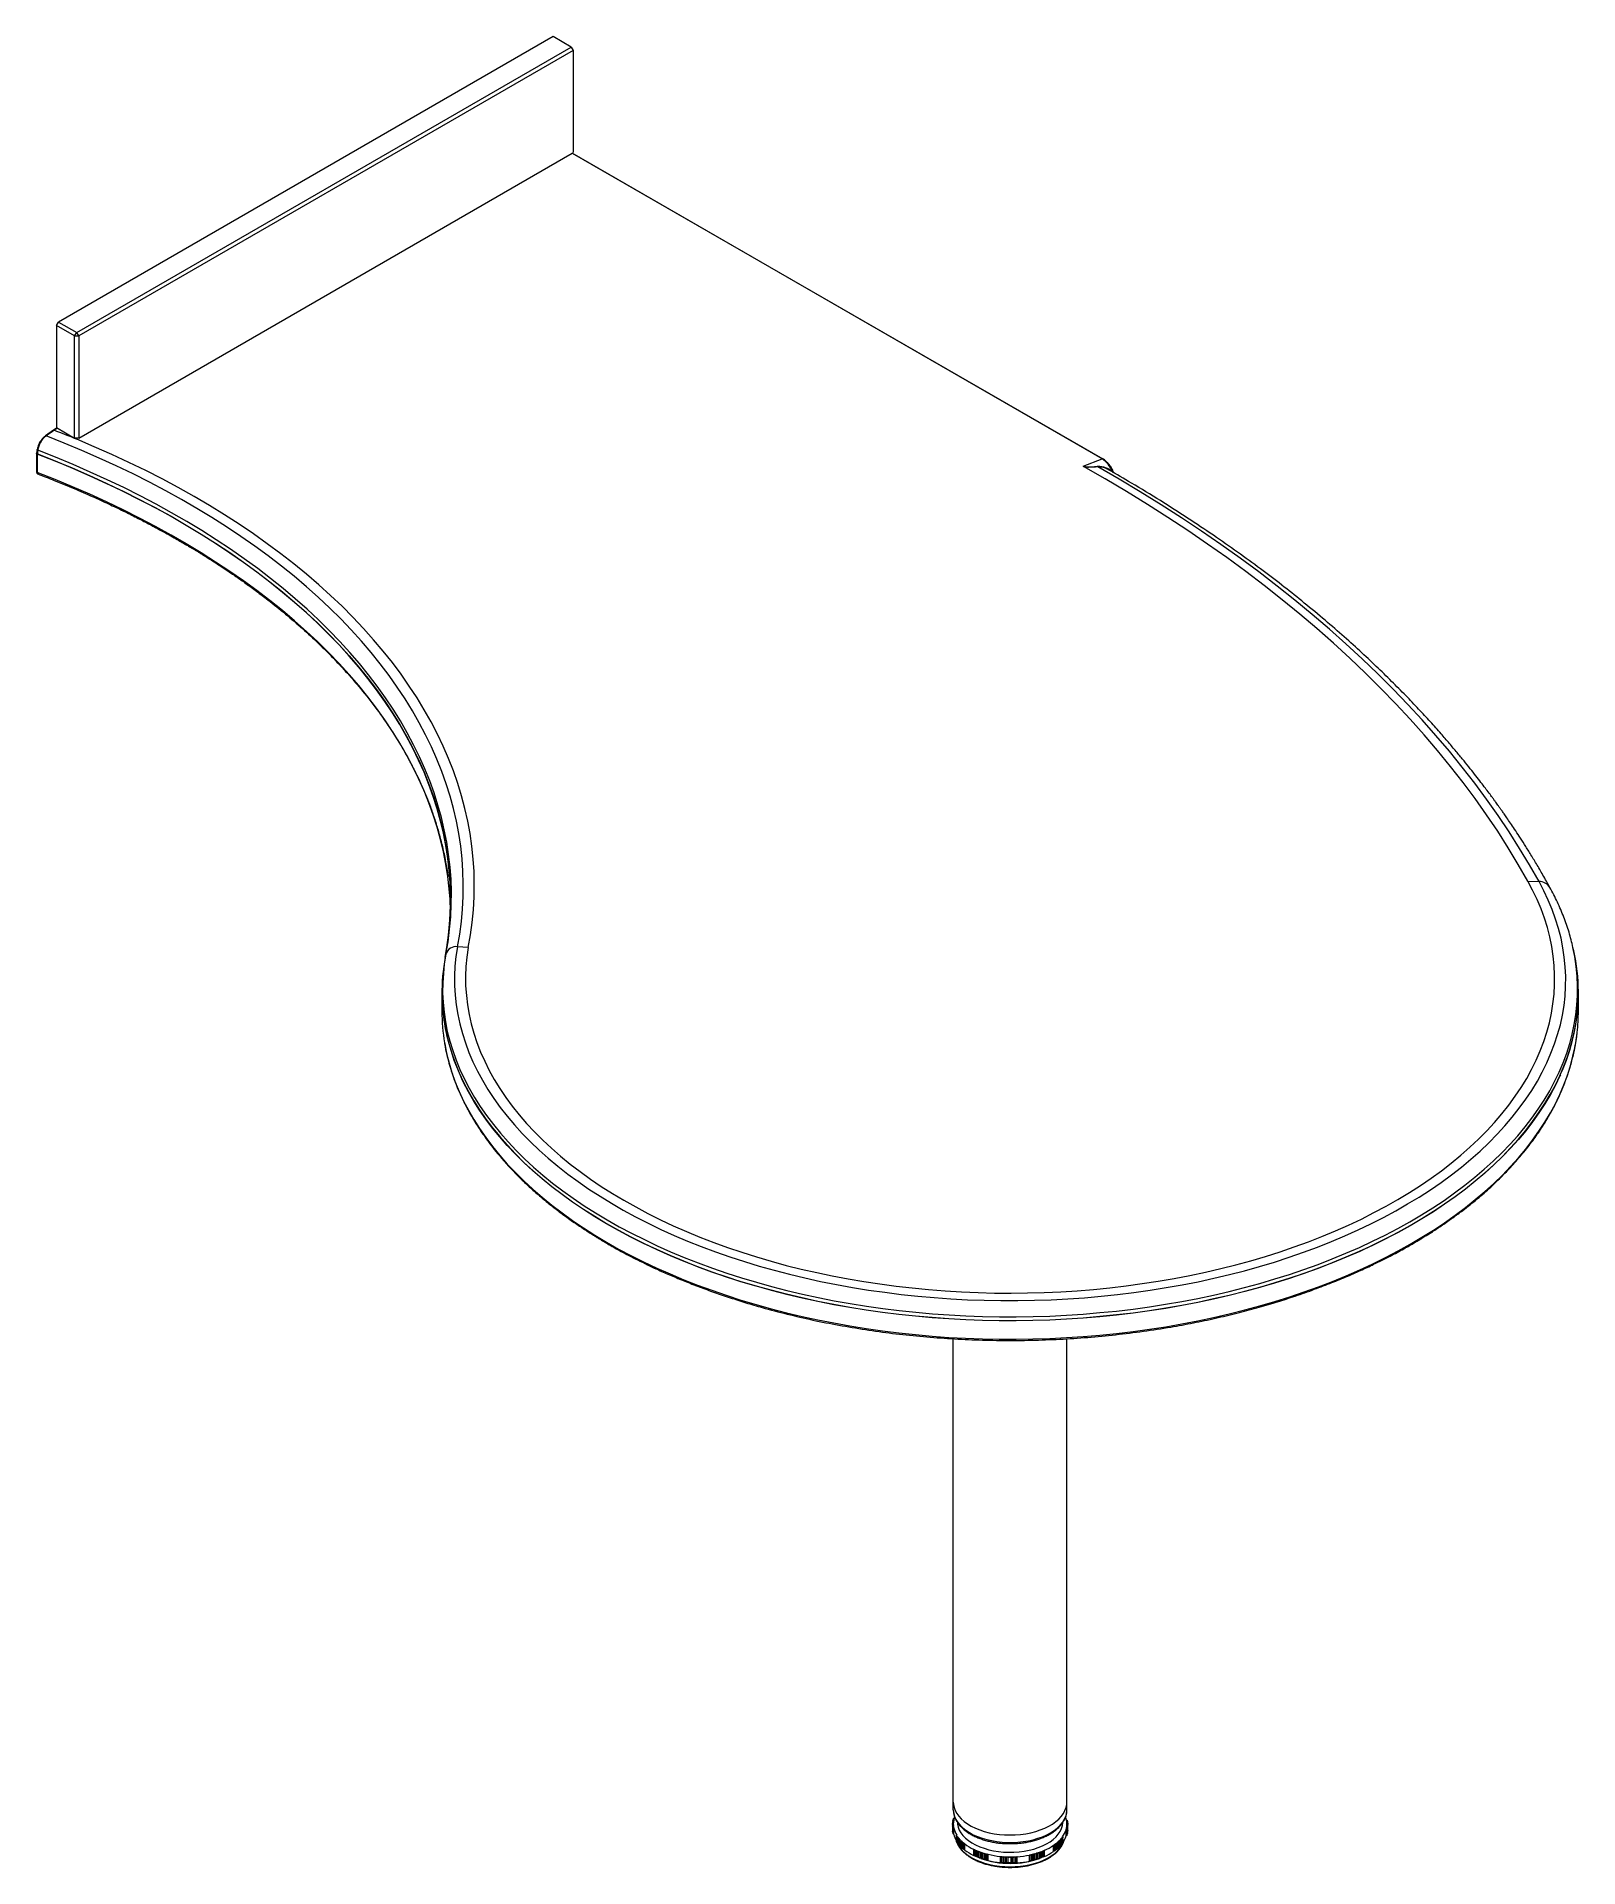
# Paper-space layout '_Isométrique' of a CAD drawing. Header units: millimetres. Extents: x -551 to 534, y -756 to 533.
import ezdxf

# ---------------------------------------------------------------- set-up
doc = ezdxf.new("R2010")
doc.units = ezdxf.units.MM

psp = doc.layouts.new('_Isométrique')

# ---------------------------------------------------------------- linework, layer by layer
at = {"color": 7, "linetype": 'Continuous', "lineweight": 15}
for p, q in [((-187.9, 533.4), (-536.1, 332.4)), ((-175.2, 526), (-187.9, 533.4)), ((-523.3, 325), (-175.2, 526)), ((-173.8, 523.6), (-521.9, 322.6)), ((-175.2, 526), (-173.8, 523.6)), ((-173.8, 523.6), (-173.8, 451.7)), ((-521.9, 250.7), (-174.5, 451.3)), ((-174.5, 451.3), (199.1, 236)), ((198.6, 236), (-174.5, 451.3)), ((-537.5, 329.9), (-536.1, 332.4)), ((-524.8, 322.6), (-537.5, 329.9)), ((-537.5, 329.9), (-537.5, 258.1)), ((-536.1, 332.4), (-523.3, 325)), ((-524.8, 322.6), (-523.3, 325)), ((-524.8, 322.6), (-521.9, 322.6)), ((-524.8, 250.7), (-524.8, 322.6)), ((-521.9, 322.6), (-523.3, 325)), ((-521.9, 322.6), (-521.9, 250.7)), ((-537.1, 257.8), (-539.7, 256.3)), ((-537.5, 258.1), (-524.8, 250.7)), ((-539.7, 256.3), (-545.3, 252.3)), ((-545.3, 252.3), (-545.3, 252.3)), ((-536.8, 257.7), (-539.2, 256.3)), ((-521.9, 250.7), (-524.8, 250.7)), ((-551.1, 242.6), (-551.5, 240)), ((-551.5, 239.9), (-551.5, 226.9)), ((-551.1, 239.4), (-551.1, 226.4)), ((185.2, 230.9), (198.6, 236)), ((203.4, 228.2), (203.1, 228.3)), ((498.2, -61.3), (506.1, -61.6)), ((-263.9, -114.8), (-263.4, -112.6)), ((-247.7, -108.1), (-255.2, -107.5)), ((530.5, -110.3), (530, -108)), ((-266.2, -139.9), (-266.2, -152.9)), ((533.8, -152.9), (533.8, -139.9)), ((93.8, -715.1), (93.8, -383.5)), ((173.8, -715.1), (173.8, -383.5)), ((93.8, -721.6), (93.8, -722)), ((173.8, -715.7), (173.8, -715.4)), ((93.2, -725.3), (93.2, -729.2)), ((93.3, -724.1), (93.3, -724.6)), ((93.3, -724.7), (93.3, -725.3)), ((93.3, -726), (93.3, -729.9)), ((93.3, -726.6), (93.3, -730.5)), ((93.4, -723.4), (93.4, -723.9)), ((93.4, -727.2), (93.4, -731.1)), ((93.5, -722.8), (93.5, -723.3)), ((93.5, -727.9), (93.5, -731.8)), ((93.6, -722.2), (93.6, -722.6)), ((94.1, -732.5), (94.1, -728.2)), ((95.8, -733.5), (95.8, -737.4)), ((96.2, -734), (96.2, -738)), ((96.6, -734.6), (96.6, -738.6)), ((171, -738.5), (171, -734.6)), ((173.2, -733.6), (173.2, -729.4)), ((173.8, -733), (173.8, -729)), ((174, -732.3), (174, -728.4)), ((174.1, -723.2), (174.1, -722.7)), ((174.1, -731.7), (174.1, -727.8)), ((174.2, -723.8), (174.2, -723.4)), ((174.2, -731.1), (174.2, -727.2)), ((174.3, -724.5), (174.3, -724)), ((174.3, -725.2), (174.3, -724.6)), ((174.3, -729.2), (174.3, -725.3)), ((174.3, -729.8), (174.3, -725.9)), ((174.3, -730.4), (174.3, -726.5)), ((96.4, -738.3), (96.6, -738.8)), ((97.1, -735.2), (97.1, -739.1)), ((97.6, -735.8), (97.6, -739.7)), ((98.1, -736.3), (98.1, -740.3)), ((98.6, -736.9), (98.6, -740.8)), ((99.2, -737.4), (99.2, -741.4)), ((99.8, -738), (99.8, -741.9)), ((100.4, -738.5), (100.4, -742.4)), ((101, -739), (101, -743)), ((101.9, -743.5), (101.9, -739.2)), ((107.9, -743.2), (107.9, -747.2)), ((108.7, -743.6), (108.7, -747.6)), ((109.6, -743.9), (109.6, -748)), ((110.5, -744.3), (110.5, -748.4)), ((111.4, -744.7), (111.4, -748.7)), ((112.4, -745), (112.4, -749.1)), ((113.3, -745.3), (113.3, -749.4)), ((114.2, -745.6), (114.2, -749.7)), ((115.2, -745.9), (115.2, -750)), ((116.2, -746.2), (116.2, -750.3)), ((117.2, -746.5), (117.2, -750.6)), ((118.3, -750.9), (118.3, -746.6)), ((147.4, -751.3), (147.4, -747)), ((148.5, -751.1), (148.5, -746.9)), ((149.5, -750.8), (149.5, -746.7)), ((150.5, -750.6), (150.5, -746.4)), ((151.5, -750.3), (151.5, -746.2)), ((152.5, -750), (152.5, -745.9)), ((153.4, -749.7), (153.4, -745.6)), ((154.4, -749.4), (154.4, -745.3)), ((155.3, -749), (155.3, -745)), ((156.3, -748.7), (156.3, -744.6)), ((157.2, -748.3), (157.2, -744.3)), ((158, -748), (158, -743.9)), ((164.4, -744.5), (164.4, -740.2)), ((165.3, -743.9), (165.3, -739.9)), ((166, -743.4), (166, -739.4)), ((166.6, -742.9), (166.6, -738.9)), ((167.3, -742.4), (167.3, -738.4)), ((167.9, -741.9), (167.9, -737.9)), ((168.4, -741.3), (168.4, -737.4)), ((169, -740.8), (169, -736.8)), ((169.5, -740.2), (169.5, -736.3)), ((170, -739.7), (170, -735.7)), ((170.5, -739.1), (170.5, -735.1)), ((112, -749), (112.4, -749.1)), ((126.8, -748.1), (126.8, -752.3)), ((127.8, -748.2), (127.8, -752.4)), ((128.9, -748.3), (128.9, -752.5)), ((130, -748.3), (130, -752.6)), ((131.1, -748.4), (131.1, -752.6)), ((132.2, -748.4), (132.2, -752.7)), ((134.4, -752.7), (134.4, -748.4)), ((135.5, -752.6), (135.5, -748.4)), ((136.6, -752.6), (136.6, -748.4)), ((137.7, -752.6), (137.7, -748.3)), ((138.8, -752.5), (138.8, -748.3)), ((155.3, -749), (155.5, -749))]:
    psp.add_line(p, q, dxfattribs=at)
at = {"color": 8, "linetype": 'Continuous', "lineweight": 15}
for p, q in [((206.4, 226.4), (205.5, 227.6)), ((173.8, -715.4), (173.8, -715.1))]:
    psp.add_line(p, q, dxfattribs=at)
at = {"color": 7, "linetype": 'Continuous', "lineweight": 15, "flags": 128}
for points in [[(-539.2, 256.3), (-540.6, 255.2), (-544.8, 252.2)], [(-255.2, -107.5), (-253.7, -98.7), (-252.5, -89.8), (-251.7, -81), (-251.3, -72.1), (-251.2, -63.2), (-251.4, -54.3), (-252, -45.5), (-253, -36.6), (-254.3, -27.8), (-256, -19), (-258.1, -10.2), (-260.5, -1.4), (-263.2, 7.3), (-266.3, 16), (-269.7, 24.7), (-273.5, 33.3), (-277.7, 41.8), (-282.1, 50.3), (-287, 58.7), (-292.1, 67.1), (-297.6, 75.4), (-303.4, 83.6), (-309.6, 91.7), (-316.1, 99.8), (-322.9, 107.7), (-330, 115.6), (-337.4, 123.4), (-345.2, 131), (-353.2, 138.6), (-361.6, 146), (-370.2, 153.4), (-379.2, 160.6), (-388.4, 167.7), (-397.9, 174.6), (-407.7, 181.5), (-417.8, 188.2), (-428.1, 194.8), (-438.7, 201.2), (-449.5, 207.5), (-460.6, 213.6), (-472, 219.6), (-483.5, 225.4), (-495.4, 231.1), (-507.4, 236.6), (-519.7, 242), (-532.1, 247.2), (-544.8, 252.2)], [(-247.7, -108.1), (-246.1, -99.2), (-244.9, -90.3), (-244, -81.4), (-243.5, -72.4), (-243.4, -63.5), (-243.6, -54.6), (-244.2, -45.7), (-245.1, -36.7), (-246.4, -27.8), (-248, -19), (-250, -10.1), (-252.4, -1.3), (-255.1, 7.5), (-258.1, 16.3), (-261.5, 25), (-265.3, 33.7), (-269.4, 42.3), (-273.8, 50.8), (-278.6, 59.3), (-283.7, 67.7), (-289.2, 76.1), (-295, 84.4), (-301.1, 92.6), (-307.5, 100.7), (-314.3, 108.7), (-321.4, 116.7), (-328.8, 124.5), (-336.5, 132.3), (-344.6, 139.9), (-352.9, 147.4), (-361.5, 154.8), (-370.4, 162.1), (-379.6, 169.3), (-389.1, 176.3), (-398.9, 183.3), (-409, 190.1), (-419.3, 196.7), (-429.9, 203.2), (-440.7, 209.6), (-451.8, 215.8), (-463.2, 221.9), (-474.7, 227.8), (-486.6, 233.6), (-498.6, 239.2), (-510.9, 244.6), (-523.3, 249.9)], [(-550.7, 242.1), (-550.9, 240.3), (-551, 239.5)], [(-263.4, -112.6), (-261.9, -103.9), (-260.8, -95.1), (-260, -86.4), (-259.6, -77.6), (-259.5, -68.9), (-259.8, -60.1), (-260.5, -51.4), (-261.5, -42.6), (-262.8, -33.9), (-264.5, -25.2), (-266.6, -16.5), (-269, -7.9), (-271.7, 0.8), (-274.8, 9.3), (-278.2, 17.9), (-282, 26.3), (-286.1, 34.8), (-290.6, 43.1), (-295.4, 51.5), (-300.5, 59.7), (-306, 67.9), (-311.7, 76), (-317.9, 84), (-324.3, 91.9), (-331, 99.8), (-338.1, 107.5), (-345.5, 115.2), (-353.1, 122.7), (-361.1, 130.2), (-369.4, 137.5), (-377.9, 144.8), (-386.8, 151.9), (-395.9, 158.9), (-405.4, 165.7), (-415.1, 172.5), (-425, 179.1), (-435.2, 185.6), (-445.7, 191.9), (-456.5, 198.1), (-467.4, 204.1), (-478.7, 210), (-490.1, 215.8), (-501.8, 221.4), (-513.7, 226.8), (-525.8, 232.1), (-538.1, 237.2), (-550.7, 242.1)], [(498.2, -61.3), (491.5, -49.5), (484.4, -37.8), (477, -26.2), (469.2, -14.7), (461.1, -3.2), (452.6, 8.1), (443.8, 19.4), (434.7, 30.6), (425.2, 41.7), (415.4, 52.7), (405.2, 63.6), (394.8, 74.4), (384, 85.1), (372.8, 95.7), (361.4, 106.2), (349.7, 116.6), (337.6, 126.8), (325.2, 136.9), (312.6, 146.9), (299.6, 156.8), (286.3, 166.5), (272.8, 176.1), (258.9, 185.5), (244.8, 194.8), (230.4, 204), (215.7, 213), (200.7, 221.9), (185.5, 230.6)], [(506.1, -61.6), (499.4, -49.9), (492.4, -38.2), (485, -26.6), (477.3, -15.1), (469.2, -3.6), (460.8, 7.7), (452, 19), (443, 30.2), (433.5, 41.3), (423.8, 52.3), (413.7, 63.2), (403.3, 74), (392.6, 84.7), (381.5, 95.3), (370.2, 105.8), (358.5, 116.2), (346.5, 126.4), (334.2, 136.5), (321.7, 146.5), (308.8, 156.4), (295.6, 166.1), (282.1, 175.8), (268.4, 185.2), (254.3, 194.6), (240, 203.8), (225.4, 212.8), (210.6, 221.7), (195.5, 230.5)], [(-263.9, -115), (-262.4, -106.3), (-261.3, -97.5), (-260.5, -88.8), (-260.1, -80), (-260.1, -71.3), (-260.4, -62.5), (-261, -53.8), (-262, -45.1), (-263.4, -36.3), (-265.1, -27.6), (-267.1, -19), (-269.5, -10.3), (-272.3, -1.7), (-275.3, 6.8), (-278.8, 15.4), (-282.6, 23.8), (-282.6, 23.9)], [(-255.2, -107.5), (-256.3, -114.3), (-257, -121.1), (-257.3, -127.9), (-257.3, -134.7), (-256.9, -141.5), (-256.2, -148.3), (-255.1, -155.1), (-253.6, -161.8), (-251.8, -168.5), (-249.7, -175.2), (-247.2, -181.9), (-244.4, -188.5), (-241.2, -195), (-237.7, -201.5), (-233.8, -208), (-229.6, -214.3), (-225.1, -220.6), (-220.3, -226.8), (-215.1, -232.9), (-209.6, -239), (-203.8, -244.9), (-197.7, -250.7), (-191.3, -256.4), (-184.6, -262), (-177.6, -267.5), (-170.3, -272.8), (-162.8, -278.1), (-154.9, -283.2), (-146.9, -288.1), (-138.5, -292.9), (-129.9, -297.6), (-121.1, -302.1), (-112.1, -306.5), (-102.8, -310.7), (-93.3, -314.7), (-83.6, -318.6), (-73.7, -322.3), (-63.6, -325.8), (-53.3, -329.1), (-42.9, -332.3), (-32.3, -335.3), (-21.5, -338.1), (-10.7, -340.7), (0.4, -343.1), (11.5, -345.3), (22.8, -347.4), (34.1, -349.2), (45.6, -350.8), (57.1, -352.3), (68.7, -353.5), (80.3, -354.5), (92, -355.4), (103.8, -356), (115.5, -356.4), (127.3, -356.6), (139.1, -356.6), (150.9, -356.4), (162.7, -356), (174.4, -355.4), (186.1, -354.6), (197.8, -353.6), (209.4, -352.4), (220.9, -351), (232.3, -349.4), (243.7, -347.5), (255, -345.5), (266.1, -343.3), (277.2, -340.9), (288.1, -338.3), (298.8, -335.6), (309.4, -332.6), (319.9, -329.5), (330.2, -326.1), (340.3, -322.6), (350.2, -318.9), (359.9, -315.1), (369.4, -311.1), (378.7, -306.9), (387.8, -302.5), (396.7, -298.1), (405.3, -293.4), (413.6, -288.6), (421.7, -283.7), (429.6, -278.6), (437.2, -273.4), (444.5, -268), (451.5, -262.6), (458.2, -257), (464.7, -251.3), (470.8, -245.5), (476.6, -239.5), (482.1, -233.5), (487.3, -227.4), (492.2, -221.2), (496.8, -214.9), (501, -208.6), (504.9, -202.2), (508.4, -195.7), (511.7, -189.1), (514.5, -182.5), (517.1, -175.9), (519.2, -169.2), (521.1, -162.5), (522.5, -155.7), (523.7, -148.9), (524.4, -142.2), (524.8, -135.4), (524.9, -128.5), (524.6, -121.7), (523.9, -114.9), (522.9, -108.2), (521.6, -101.4), (519.9, -94.7), (517.8, -88), (515.4, -81.3), (512.6, -74.7), (509.5, -68.1), (506.1, -61.6)], [(-247.7, -108.1), (-248.7, -114.8), (-249.3, -121.5), (-249.6, -128.2), (-249.5, -134.9), (-249, -141.7), (-248.2, -148.4), (-247.1, -155.1), (-245.6, -161.7), (-243.8, -168.4), (-241.6, -175), (-239, -181.6), (-236.1, -188.1), (-232.9, -194.5), (-229.4, -201), (-225.5, -207.3), (-221.2, -213.6), (-216.7, -219.8), (-211.8, -225.9), (-206.6, -231.9), (-201, -237.8), (-195.2, -243.6), (-189.1, -249.4), (-182.7, -255), (-175.9, -260.5), (-168.9, -265.8), (-161.6, -271.1), (-154.1, -276.2), (-146.2, -281.2), (-138.2, -286), (-129.8, -290.7), (-121.2, -295.3), (-112.4, -299.7), (-103.4, -303.9), (-94.1, -308), (-84.6, -311.9), (-74.9, -315.7), (-65.1, -319.2), (-55, -322.6), (-44.8, -325.9), (-34.4, -328.9), (-23.9, -331.8), (-13.2, -334.4), (-2.3, -336.9), (8.6, -339.2), (19.7, -341.3), (30.9, -343.2), (42.1, -344.9), (53.5, -346.4), (64.9, -347.7), (76.4, -348.9), (88, -349.8), (99.6, -350.5), (111.2, -351), (122.8, -351.3), (134.5, -351.3), (146.1, -351.2), (157.8, -350.9), (169.4, -350.4), (181, -349.7), (192.5, -348.7), (204, -347.6), (215.4, -346.3), (226.8, -344.7), (238, -343), (249.2, -341.1), (260.3, -339), (271.2, -336.6), (282, -334.1), (292.7, -331.4), (303.2, -328.6), (313.6, -325.5), (323.8, -322.2), (333.8, -318.8), (343.7, -315.2), (353.3, -311.5), (362.8, -307.5), (372, -303.4), (381.1, -299.2), (389.8, -294.7), (398.4, -290.2), (406.7, -285.5), (414.8, -280.6), (422.6, -275.6), (430.1, -270.5), (437.4, -265.2), (444.3, -259.8), (451, -254.3), (457.4, -248.7), (463.5, -242.9), (469.3, -237.1), (474.8, -231.2), (480, -225.1), (484.8, -219), (489.3, -212.8), (493.5, -206.5), (497.4, -200.2), (500.9, -193.8), (504.1, -187.3), (506.9, -180.8), (509.4, -174.2), (511.6, -167.6), (513.4, -161), (514.8, -154.3), (515.9, -147.6), (516.7, -140.9), (517.1, -134.1), (517.1, -127.4), (516.8, -120.7), (516.1, -114), (515.1, -107.3), (513.7, -100.6), (512, -93.9), (509.9, -87.3), (507.5, -80.7), (504.7, -74.2), (501.6, -67.7), (498.2, -61.3)], [(-260.1, -80.8), (-260.4, -75.5), (-260.5, -73.9)], [(94.1, -722.5), (93.9, -722.5), (93.7, -722.4), (93.6, -722.3), (93.6, -722.1), (93.7, -722), (93.8, -721.9), (94, -721.9), (94.2, -721.9)], [(93.8, -709.8), (93.9, -711.4), (94.3, -713.5), (95.1, -715.6), (96.2, -717.7), (97.7, -719.7), (99.4, -721.6), (101.5, -723.4), (103.8, -725.1), (106.4, -726.6), (109.3, -728), (112.4, -729.3), (115.6, -730.4), (119, -731.3), (122.6, -732), (126.2, -732.5), (129.9, -732.8), (133.7, -732.9), (137.4, -732.8), (141.2, -732.5), (144.8, -732), (148.4, -731.3), (151.8, -730.4), (155, -729.3), (158.1, -728.1), (161, -726.7), (163.6, -725.2), (166, -723.5), (168.1, -721.7), (169.8, -719.8), (171.3, -717.8), (172.4, -715.7), (173.2, -713.6), (173.7, -711.5), (173.8, -709.8)], [(93.8, -709.8), (93.9, -711.4), (94.3, -713.5), (95.1, -715.6), (96.2, -717.7), (97.7, -719.7), (99.4, -721.6), (101.5, -723.4), (103.8, -725.1), (106.4, -726.6), (109.3, -728), (112.4, -729.3), (115.6, -730.4), (119, -731.3), (122.6, -732), (126.2, -732.5), (129.9, -732.8), (133.7, -732.9), (137.4, -732.8), (141.2, -732.5), (144.8, -732), (148.4, -731.3), (151.8, -730.4), (155, -729.3), (158.1, -728.1), (161, -726.7), (163.6, -725.2), (166, -723.5), (168.1, -721.7), (169.8, -719.8), (171.3, -717.8), (172.4, -715.7), (173.2, -713.6), (173.7, -711.5), (173.8, -709.8)], [(94.2, -721.9), (94, -721.8), (93.9, -721.7), (93.8, -721.6), (93.8, -721.5), (93.9, -721.4), (94, -721.3), (94.2, -721.3), (94.4, -721.2)], [(94.4, -721.2), (94.6, -720.6), (94.7, -720.4)], [(93.8, -725.7), (93.6, -725.6), (93.4, -725.6), (93.3, -725.5), (93.2, -725.3), (93.3, -725.2), (93.4, -725.1), (93.6, -725), (93.8, -725)], [(93.8, -724.4), (93.6, -724.4), (93.4, -724.3), (93.3, -724.2), (93.3, -724.1), (93.4, -723.9), (93.5, -723.8), (93.7, -723.8), (93.9, -723.8)], [(93.8, -725), (93.6, -725), (93.4, -724.9), (93.3, -724.8), (93.3, -724.7), (93.3, -724.6), (93.4, -724.5), (93.6, -724.4), (93.8, -724.4)], [(93.8, -726.3), (93.6, -726.3), (93.4, -726.2), (93.3, -726.1), (93.3, -726), (93.3, -725.9), (93.4, -725.7), (93.6, -725.7), (93.8, -725.7)], [(93.9, -726.9), (93.7, -726.9), (93.5, -726.8), (93.4, -726.7), (93.3, -726.6), (93.3, -726.5), (93.4, -726.4), (93.6, -726.3), (93.8, -726.3)], [(93.9, -723.8), (93.7, -723.7), (93.5, -723.6), (93.4, -723.5), (93.4, -723.4), (93.4, -723.3), (93.6, -723.2), (93.8, -723.1), (94, -723.1)], [(94, -727.5), (93.8, -727.5), (93.6, -727.5), (93.4, -727.4), (93.4, -727.3), (93.4, -727.1), (93.5, -727), (93.7, -726.9), (93.9, -726.9)], [(94, -723.1), (93.8, -723.1), (93.6, -723), (93.5, -722.9), (93.5, -722.8), (93.5, -722.7), (93.7, -722.6), (93.9, -722.5), (94.1, -722.5)], [(94.1, -728.2), (93.9, -728.2), (93.7, -728.1), (93.6, -728), (93.5, -727.9), (93.5, -727.8), (93.6, -727.7), (93.8, -727.6), (94, -727.5)], [(96.6, -733.7), (96.4, -733.8), (96.1, -733.7), (96, -733.7), (95.9, -733.6), (95.8, -733.4), (95.9, -733.3), (96, -733.2), (96.2, -733.2)], [(97, -734.3), (96.8, -734.4), (96.6, -734.3), (96.4, -734.3), (96.3, -734.2), (96.2, -734), (96.3, -733.9), (96.4, -733.8), (96.6, -733.7)], [(97.4, -734.9), (97.2, -734.9), (97, -734.9), (96.8, -734.9), (96.7, -734.8), (96.6, -734.6), (96.7, -734.5), (96.8, -734.4), (97, -734.3)], [(96.7, -724.2), (96.7, -725.2), (97.2, -727.3), (98, -729.4), (99.1, -731.4), (100.6, -733.3), (102.4, -735.1), (104.5, -736.8), (106.9, -738.4), (109.5, -739.9), (112.4, -741.2), (115.4, -742.3), (118.7, -743.3), (122.1, -744), (125.6, -744.6), (129.2, -744.9), (132.8, -745.1), (136.5, -745.1), (140.1, -744.8), (143.6, -744.3), (147.1, -743.7), (150.4, -742.8), (153.6, -741.8), (156.6, -740.6), (159.4, -739.2), (161.9, -737.7), (164.1, -736), (166.1, -734.3), (167.7, -732.4), (169, -730.4), (170, -728.4), (170.6, -726.3), (170.9, -724.2), (170.9, -724.2)], [(170.6, -734.3), (170.8, -734.3), (170.9, -734.4), (171, -734.6), (170.9, -734.7), (170.8, -734.8), (170.6, -734.9), (170.4, -734.9), (170.2, -734.9)], [(173.3, -728.7), (173.5, -728.8), (173.7, -728.9), (173.8, -729), (173.8, -729.1), (173.7, -729.2), (173.6, -729.3), (173.4, -729.4), (173.2, -729.4)], [(173.5, -728.1), (173.7, -728.1), (173.9, -728.2), (174, -728.3), (174, -728.5), (173.9, -728.6), (173.8, -728.7), (173.6, -728.7), (173.3, -728.7)], [(173.5, -722.4), (173.7, -722.4), (173.9, -722.5), (174, -722.6), (174.1, -722.7), (174.1, -722.8), (174, -722.9), (173.8, -723), (173.6, -723.1)], [(173.6, -727.5), (173.8, -727.5), (174, -727.6), (174.1, -727.7), (174.1, -727.8), (174, -727.9), (173.9, -728), (173.7, -728.1), (173.5, -728.1)], [(173.6, -723.1), (173.8, -723.1), (174, -723.1), (174.1, -723.2), (174.2, -723.3), (174.2, -723.5), (174.1, -723.6), (173.9, -723.7), (173.7, -723.7)], [(173.7, -726.8), (173.9, -726.9), (174.1, -727), (174.2, -727.1), (174.2, -727.2), (174.1, -727.3), (174, -727.4), (173.8, -727.5), (173.6, -727.5)], [(173.7, -723.7), (173.9, -723.7), (174.1, -723.8), (174.2, -723.9), (174.3, -724), (174.2, -724.1), (174.1, -724.2), (174, -724.3), (173.8, -724.3)], [(173.8, -726.2), (174, -726.2), (174.1, -726.3), (174.2, -726.4), (174.3, -726.5), (174.2, -726.7), (174.1, -726.8), (173.9, -726.8), (173.7, -726.8)], [(173.8, -724.3), (174, -724.3), (174.1, -724.4), (174.3, -724.5), (174.3, -724.6), (174.3, -724.7), (174.2, -724.9), (174, -724.9), (173.8, -725)], [(173.8, -725), (174, -725), (174.2, -725), (174.3, -725.1), (174.3, -725.3), (174.3, -725.4), (174.2, -725.5), (174, -725.6), (173.8, -725.6)], [(173.8, -725.6), (174, -725.6), (174.2, -725.7), (174.3, -725.8), (174.3, -725.9), (174.3, -726), (174.2, -726.1), (174, -726.2), (173.8, -726.2)], [(97.9, -735.5), (97.7, -735.5), (97.5, -735.5), (97.3, -735.4), (97.2, -735.3), (97.1, -735.2), (97.1, -735.1), (97.2, -735), (97.4, -734.9)], [(98.4, -736), (98.2, -736.1), (98, -736.1), (97.8, -736), (97.6, -735.9), (97.6, -735.8), (97.6, -735.7), (97.7, -735.6), (97.9, -735.5)], [(98.9, -736.6), (98.7, -736.6), (98.5, -736.6), (98.3, -736.6), (98.2, -736.5), (98.1, -736.4), (98.1, -736.2), (98.2, -736.1), (98.4, -736)], [(99.5, -737.1), (99.3, -737.2), (99, -737.2), (98.8, -737.1), (98.7, -737), (98.6, -736.9), (98.6, -736.8), (98.7, -736.7), (98.9, -736.6)], [(100, -737.7), (99.8, -737.7), (99.6, -737.7), (99.4, -737.7), (99.3, -737.6), (99.2, -737.5), (99.2, -737.3), (99.3, -737.2), (99.5, -737.1)], [(100.6, -738.2), (100.4, -738.3), (100.2, -738.3), (100, -738.2), (99.9, -738.1), (99.8, -738), (99.8, -737.9), (99.9, -737.8), (100, -737.7)], [(101.3, -738.7), (101.1, -738.8), (100.8, -738.8), (100.6, -738.7), (100.5, -738.7), (100.4, -738.5), (100.4, -738.4), (100.5, -738.3), (100.6, -738.2)], [(101.9, -739.2), (101.7, -739.3), (101.5, -739.3), (101.3, -739.3), (101.1, -739.2), (101, -739.1), (101, -738.9), (101.1, -738.8), (101.3, -738.7)], [(108.9, -743.4), (108.7, -743.4), (108.5, -743.5), (108.3, -743.5), (108.1, -743.4), (108, -743.3), (107.9, -743.2), (107.9, -743.1), (108, -743)], [(109.7, -743.7), (109.6, -743.8), (109.4, -743.9), (109.2, -743.9), (109, -743.8), (108.8, -743.7), (108.8, -743.6), (108.8, -743.5), (108.9, -743.4)], [(110.6, -744.1), (110.5, -744.2), (110.3, -744.2), (110, -744.2), (109.8, -744.2), (109.7, -744.1), (109.6, -744), (109.6, -743.9), (109.7, -743.7)], [(111.5, -744.5), (111.4, -744.6), (111.2, -744.6), (110.9, -744.6), (110.8, -744.6), (110.6, -744.5), (110.5, -744.4), (110.5, -744.2), (110.6, -744.1)], [(112.4, -744.8), (112.3, -744.9), (112.1, -745), (111.9, -745), (111.7, -744.9), (111.5, -744.8), (111.4, -744.7), (111.4, -744.6), (111.5, -744.5)], [(113.4, -745.2), (113.2, -745.2), (113, -745.3), (112.8, -745.3), (112.6, -745.3), (112.5, -745.2), (112.4, -745.1), (112.4, -744.9), (112.4, -744.8)], [(114.3, -745.5), (114.2, -745.6), (114, -745.6), (113.8, -745.6), (113.6, -745.6), (113.4, -745.5), (113.3, -745.4), (113.3, -745.3), (113.4, -745.2)], [(115.3, -745.8), (115.1, -745.9), (115, -745.9), (114.7, -745.9), (114.5, -745.9), (114.4, -745.8), (114.3, -745.7), (114.3, -745.6), (114.3, -745.5)], [(116.3, -746.1), (116.1, -746.2), (115.9, -746.2), (115.7, -746.2), (115.5, -746.2), (115.4, -746.1), (115.2, -746), (115.2, -745.9), (115.3, -745.8)], [(117.2, -746.3), (117.1, -746.4), (116.9, -746.5), (116.7, -746.5), (116.5, -746.5), (116.3, -746.4), (116.2, -746.3), (116.2, -746.2), (116.3, -746.1)], [(118.3, -746.6), (118.1, -746.7), (117.9, -746.7), (117.7, -746.8), (117.5, -746.7), (117.4, -746.7), (117.2, -746.6), (117.2, -746.4), (117.2, -746.3)], [(148.4, -746.8), (148.5, -746.9), (148.4, -747), (148.3, -747.1), (148.1, -747.2), (147.9, -747.2), (147.7, -747.2), (147.5, -747.1), (147.4, -747)], [(149.4, -746.6), (149.5, -746.7), (149.4, -746.8), (149.3, -746.9), (149.1, -747), (148.9, -747), (148.7, -747), (148.5, -746.9), (148.4, -746.8)], [(150.4, -746.3), (150.5, -746.4), (150.4, -746.5), (150.3, -746.6), (150.2, -746.7), (149.9, -746.7), (149.7, -746.7), (149.6, -746.7), (149.4, -746.6)], [(151.4, -746), (151.5, -746.1), (151.4, -746.3), (151.3, -746.4), (151.2, -746.4), (151, -746.5), (150.7, -746.5), (150.6, -746.4), (150.4, -746.3)], [(152.4, -745.7), (152.5, -745.9), (152.4, -746), (152.3, -746.1), (152.2, -746.2), (152, -746.2), (151.7, -746.2), (151.6, -746.1), (151.4, -746)], [(153.4, -745.4), (153.4, -745.6), (153.4, -745.7), (153.3, -745.8), (153.1, -745.9), (152.9, -745.9), (152.7, -745.9), (152.5, -745.8), (152.4, -745.7)], [(154.3, -745.1), (154.4, -745.2), (154.4, -745.4), (154.3, -745.5), (154.1, -745.6), (153.9, -745.6), (153.7, -745.6), (153.5, -745.5), (153.4, -745.4)], [(155.2, -744.8), (155.3, -744.9), (155.3, -745), (155.2, -745.1), (155.1, -745.2), (154.9, -745.3), (154.7, -745.3), (154.5, -745.2), (154.3, -745.1)], [(156.2, -744.4), (156.2, -744.6), (156.2, -744.7), (156.2, -744.8), (156, -744.9), (155.8, -744.9), (155.6, -744.9), (155.4, -744.9), (155.2, -744.8)], [(157.1, -744.1), (157.1, -744.2), (157.2, -744.3), (157.1, -744.4), (156.9, -744.5), (156.7, -744.6), (156.5, -744.6), (156.3, -744.5), (156.2, -744.4)], [(157.9, -743.7), (158, -743.8), (158, -743.9), (158, -744.1), (157.8, -744.2), (157.6, -744.2), (157.4, -744.2), (157.2, -744.2), (157.1, -744.1)], [(165.1, -739.7), (165.2, -739.8), (165.3, -739.9), (165.3, -740), (165.2, -740.1), (165, -740.2), (164.8, -740.3), (164.6, -740.2), (164.4, -740.2)], [(165.7, -739.2), (165.9, -739.3), (166, -739.4), (165.9, -739.5), (165.8, -739.6), (165.7, -739.7), (165.5, -739.8), (165.3, -739.7), (165.1, -739.7)], [(166.4, -738.7), (166.5, -738.8), (166.6, -738.9), (166.6, -739), (166.5, -739.1), (166.4, -739.2), (166.2, -739.2), (165.9, -739.2), (165.7, -739.2)], [(167, -738.2), (167.2, -738.2), (167.2, -738.4), (167.2, -738.5), (167.2, -738.6), (167, -738.7), (166.8, -738.7), (166.6, -738.7), (166.4, -738.7)], [(167.6, -737.6), (167.8, -737.7), (167.9, -737.8), (167.9, -738), (167.8, -738.1), (167.6, -738.2), (167.4, -738.2), (167.2, -738.2), (167, -738.2)], [(168.2, -737.1), (168.3, -737.2), (168.4, -737.3), (168.4, -737.4), (168.4, -737.5), (168.2, -737.6), (168, -737.7), (167.8, -737.7), (167.6, -737.6)], [(168.7, -736.5), (168.9, -736.6), (169, -736.7), (169, -736.9), (168.9, -737), (168.8, -737.1), (168.6, -737.1), (168.4, -737.1), (168.2, -737.1)], [(169.2, -736), (169.4, -736.1), (169.5, -736.2), (169.5, -736.3), (169.5, -736.4), (169.3, -736.5), (169.1, -736.6), (168.9, -736.6), (168.7, -736.5)], [(169.7, -735.4), (169.9, -735.5), (170, -735.6), (170, -735.7), (170, -735.8), (169.9, -735.9), (169.7, -736), (169.5, -736), (169.2, -736)], [(170.2, -734.9), (170.4, -734.9), (170.5, -735), (170.5, -735.2), (170.5, -735.3), (170.3, -735.4), (170.2, -735.4), (170, -735.5), (169.7, -735.4)], [(127.8, -748.1), (127.8, -748.3), (127.6, -748.3), (127.4, -748.4), (127.2, -748.4), (127, -748.4), (126.9, -748.3), (126.8, -748.2), (126.8, -748)], [(128.9, -748.2), (128.9, -748.3), (128.7, -748.4), (128.5, -748.5), (128.3, -748.5), (128.1, -748.5), (128, -748.4), (127.9, -748.3), (127.8, -748.1)], [(130, -748.3), (130, -748.4), (129.8, -748.5), (129.6, -748.6), (129.4, -748.6), (129.2, -748.5), (129, -748.5), (128.9, -748.3), (128.9, -748.2)], [(131.1, -748.3), (131.1, -748.5), (130.9, -748.6), (130.7, -748.6), (130.5, -748.6), (130.3, -748.6), (130.1, -748.5), (130, -748.4), (130, -748.3)], [(132.2, -748.4), (132.2, -748.5), (132, -748.6), (131.8, -748.7), (131.6, -748.7), (131.4, -748.6), (131.3, -748.6), (131.1, -748.5), (131.1, -748.3)], [(133.3, -748.4), (133.3, -748.5), (133.1, -748.6), (133, -748.7), (132.7, -748.7), (132.5, -748.7), (132.4, -748.6), (132.2, -748.5), (132.2, -748.4)], [(134.4, -748.4), (134.4, -748.5), (134.2, -748.6), (134.1, -748.7), (133.8, -748.7), (133.6, -748.7), (133.5, -748.6), (133.3, -748.5), (133.3, -748.4)], [(135.5, -748.4), (135.5, -748.5), (135.3, -748.6), (135.2, -748.7), (135, -748.7), (134.7, -748.7), (134.6, -748.6), (134.4, -748.5), (134.4, -748.4)], [(136.6, -748.3), (136.6, -748.5), (136.4, -748.6), (136.3, -748.6), (136.1, -748.7), (135.9, -748.7), (135.7, -748.6), (135.5, -748.5), (135.5, -748.4)], [(137.7, -748.3), (137.7, -748.4), (137.5, -748.5), (137.4, -748.6), (137.2, -748.6), (137, -748.6), (136.8, -748.6), (136.6, -748.5), (136.6, -748.3)], [(138.8, -748.2), (138.7, -748.3), (138.6, -748.4), (138.5, -748.5), (138.3, -748.6), (138.1, -748.6), (137.9, -748.5), (137.7, -748.4), (137.7, -748.3)], [(156.2, -748.7), (156.2, -748.7), (156.2, -748.7), (156.1, -748.8), (156, -748.8), (155.8, -748.8), (155.7, -748.9), (155.5, -749), (155.3, -749), (155.2, -749.1), (155.2, -749.1)]]:
    psp.add_lwpolyline(points, dxfattribs=at)
at = {"color": 8, "linetype": 'Continuous', "lineweight": 15, "flags": 128}
for points in [[(-551, 239.5), (-551.2, 239.6), (-551.3, 239.7), (-551.4, 239.8), (-551.5, 239.9), (-551.5, 240)], [(-550.7, 242.1), (-550.8, 242.2), (-551, 242.3), (-551.1, 242.4), (-551.1, 242.5), (-551.1, 242.6)], [(-282.6, 23.9), (-286.7, 32.3), (-291.1, 40.6), (-295.9, 48.9), (-301, 57.2), (-306.5, 65.3), (-312.3, 73.4), (-318.4, 81.4), (-324.8, 89.4), (-331.5, 97.2), (-338.6, 105), (-346, 112.6), (-353.6, 120.2), (-361.6, 127.6), (-369.9, 134.9), (-378.4, 142.2), (-387.3, 149.3), (-396.4, 156.2), (-405.8, 163.1), (-415.5, 169.8), (-425.5, 176.4), (-435.7, 182.9), (-446.2, 189.2), (-456.9, 195.4), (-467.9, 201.5), (-479.1, 207.3), (-490.5, 213.1), (-502.2, 218.7), (-514.1, 224.1), (-526.2, 229.4), (-538.5, 234.5), (-551.1, 239.4)], [(-551, 239.5), (-538.5, 234.6), (-526.2, 229.5), (-514.1, 224.2), (-502.2, 218.8), (-490.5, 213.2), (-479.1, 207.5), (-467.9, 201.6), (-456.9, 195.6), (-446.2, 189.4), (-435.7, 183.1), (-425.5, 176.6), (-415.5, 170), (-405.8, 163.3), (-396.4, 156.4), (-387.3, 149.4), (-378.4, 142.3), (-369.9, 135.1), (-361.6, 127.7), (-353.6, 120.3), (-346, 112.8), (-338.6, 105.1), (-331.5, 97.4), (-324.8, 89.5), (-318.4, 81.6), (-312.3, 73.6), (-306.5, 65.5), (-301, 57.3), (-295.9, 49.1), (-291.1, 40.8), (-286.7, 32.4), (-282.5, 24), (-278.8, 15.5), (-275.3, 7), (-272.2, -1.6), (-269.5, -10.2), (-267.1, -18.8), (-265, -27.5), (-264.2, -31.7)], [(-260.5, -73.9), (-261, -66.8), (-262, -58.1), (-263.4, -49.3), (-265.1, -40.6), (-267.1, -32), (-269.5, -23.3), (-272.3, -14.7), (-275.3, -6.1), (-278.8, 2.4), (-282.6, 10.9), (-286.7, 19.3), (-291.1, 27.6), (-295.9, 35.9), (-301, 44.2), (-306.5, 52.3), (-312.3, 60.4), (-318.4, 68.4), (-324.8, 76.4), (-331.5, 84.2), (-338.6, 92), (-346, 99.6), (-353.6, 107.2), (-361.6, 114.6), (-369.9, 121.9), (-378.4, 129.2), (-387.3, 136.3), (-396.4, 143.3), (-405.8, 150.1), (-415.5, 156.8), (-425.5, 163.4), (-435.7, 169.9), (-446.2, 176.2), (-456.9, 182.4), (-467.9, 188.5), (-479.1, 194.4), (-490.5, 200.1), (-502.2, 205.7), (-514.1, 211.1), (-526.2, 216.4), (-538.5, 221.5), (-551.1, 226.4)], [(-263.4, -112.6), (-264.5, -119.4), (-265.2, -126.2), (-265.6, -133), (-265.7, -139.9), (-265.4, -146.7), (-264.7, -153.5), (-263.7, -160.3), (-262.4, -167.1), (-260.7, -173.9), (-258.6, -180.6), (-256.2, -187.3), (-253.5, -194), (-250.4, -200.6), (-247, -207.1), (-243.3, -213.6), (-239.2, -220), (-234.8, -226.4), (-230, -232.6), (-225, -238.8), (-219.6, -244.9), (-214, -250.9), (-208, -256.8), (-201.7, -262.6), (-195.1, -268.3), (-188.3, -273.9), (-181.1, -279.3), (-173.7, -284.6), (-166, -289.8), (-158.1, -294.9), (-149.8, -299.8), (-141.4, -304.6), (-132.7, -309.2), (-123.7, -313.7), (-114.6, -318), (-105.2, -322.2), (-95.6, -326.2), (-85.8, -330.1), (-75.8, -333.7), (-65.7, -337.2), (-55.3, -340.6), (-44.8, -343.7), (-34.1, -346.7), (-23.3, -349.5), (-12.4, -352.1), (-1.3, -354.5), (9.9, -356.7), (21.2, -358.7), (32.6, -360.5), (44.1, -362.2), (55.7, -363.6), (67.4, -364.8), (79.1, -365.9), (90.8, -366.7), (102.6, -367.3), (114.4, -367.8), (126.2, -368), (138.1, -368), (149.9, -367.9), (161.7, -367.5), (173.5, -366.9), (185.3, -366.1), (197, -365.1), (208.7, -364), (220.3, -362.6), (231.8, -361), (243.2, -359.2), (254.6, -357.2), (265.8, -355.1), (276.9, -352.7), (287.9, -350.2), (298.8, -347.5), (309.5, -344.5), (320, -341.4), (330.4, -338.2), (340.6, -334.7), (350.7, -331.1), (360.5, -327.3), (370.2, -323.3), (379.6, -319.2), (388.8, -314.9), (397.8, -310.5), (406.6, -305.9), (415.1, -301.1), (423.4, -296.3), (431.4, -291.2), (439.2, -286.1), (446.7, -280.8), (453.9, -275.4), (460.9, -269.8), (467.5, -264.2), (473.9, -258.4), (479.9, -252.5), (485.7, -246.6), (491.1, -240.5), (496.3, -234.3), (501.1, -228.1), (505.6, -221.8), (509.8, -215.4), (513.6, -208.9), (517.1, -202.4), (520.3, -195.8), (523.1, -189.2), (525.6, -182.5), (527.7, -175.7), (529.5, -169), (530.9, -162.2), (532, -155.4), (532.8, -148.6), (533.2, -141.7), (533.2, -134.9), (532.9, -128.1), (532.3, -121.3), (531.3, -114.4), (530, -108)], [(-264.4, -175.1), (-264.2, -175.8), (-262.9, -182.6), (-261.2, -189.4), (-259.2, -196.1), (-256.8, -202.8), (-254, -209.5), (-251, -216.1), (-247.5, -222.6), (-243.8, -229.1), (-239.7, -235.5), (-235.3, -241.9), (-230.6, -248.2), (-225.5, -254.4), (-220.2, -260.5), (-214.5, -266.5), (-208.5, -272.4), (-202.2, -278.2), (-195.6, -283.9), (-188.8, -289.5), (-181.6, -294.9), (-174.2, -300.3), (-166.5, -305.5), (-158.5, -310.5), (-150.3, -315.5), (-141.8, -320.3), (-133.1, -324.9), (-124.2, -329.4), (-115, -333.7), (-105.6, -337.9), (-96, -341.9), (-86.2, -345.8), (-76.2, -349.4), (-66, -352.9), (-55.7, -356.3), (-45.1, -359.4), (-34.5, -362.4), (-23.6, -365.2), (-12.7, -367.8), (-1.6, -370.2), (9.7, -372.4), (21, -374.4), (32.4, -376.3), (43.9, -377.9), (55.5, -379.4), (67.2, -380.6), (78.9, -381.6), (90.6, -382.5), (102.4, -383.1), (114.3, -383.5), (126.1, -383.8), (138, -383.8), (149.8, -383.6), (161.7, -383.3), (173.5, -382.7), (185.3, -381.9), (197, -380.9), (208.7, -379.7), (220.3, -378.4), (231.8, -376.8), (243.3, -375), (254.6, -373), (265.9, -370.9), (277, -368.5), (288, -366), (298.9, -363.2), (309.6, -360.3), (320.2, -357.2), (330.6, -353.9), (340.8, -350.5), (350.9, -346.9), (360.7, -343.1), (370.4, -339.1), (379.9, -335), (389.1, -330.7), (398.1, -326.2), (406.9, -321.6), (415.4, -316.9), (423.7, -312), (431.8, -307), (439.5, -301.8), (447.1, -296.5), (454.3, -291.1), (461.2, -285.5), (467.9, -279.9), (474.3, -274.1), (480.3, -268.2), (486.1, -262.2), (491.6, -256.2), (496.7, -250), (501.5, -243.7), (506, -237.4), (510.2, -231), (514.1, -224.5), (517.6, -218), (520.7, -211.4), (523.6, -204.8), (526.1, -198.1), (528.2, -191.3), (530, -184.6), (531.5, -177.8), (532.6, -171), (532.9, -167.9)], [(-263.1, -168.2), (-262.9, -169.4), (-261.2, -176.2), (-259.1, -183), (-256.7, -189.7), (-254, -196.3), (-250.9, -202.9), (-247.5, -209.5), (-243.8, -216), (-239.7, -222.4), (-235.3, -228.8), (-230.6, -235), (-225.5, -241.2), (-220.1, -247.3), (-214.5, -253.3), (-208.5, -259.3), (-202.2, -265.1), (-195.6, -270.7), (-188.8, -276.3), (-181.6, -281.8), (-174.2, -287.1), (-166.5, -292.3), (-158.5, -297.4), (-150.3, -302.3), (-141.8, -307.1), (-133.1, -311.8), (-124.2, -316.2), (-115, -320.6), (-105.6, -324.8), (-96, -328.8), (-86.2, -332.6), (-76.2, -336.3), (-66, -339.8), (-55.7, -343.1), (-45.1, -346.3), (-34.4, -349.3), (-23.6, -352), (-12.7, -354.6), (-1.6, -357.1), (9.7, -359.3), (21, -361.3), (32.4, -363.1), (43.9, -364.8), (55.5, -366.2), (67.2, -367.4), (78.9, -368.5), (90.6, -369.3), (102.5, -370), (114.3, -370.4), (126.1, -370.6), (138, -370.7), (149.8, -370.5), (161.7, -370.1), (173.5, -369.5), (185.3, -368.8), (197, -367.8), (208.7, -366.6), (220.3, -365.2), (231.8, -363.6), (243.3, -361.9), (254.6, -359.9), (265.9, -357.7), (277, -355.4), (288, -352.8), (298.9, -350.1), (309.6, -347.2), (320.2, -344.1), (330.6, -340.8), (340.8, -337.3), (350.9, -333.7), (360.7, -329.9), (370.4, -325.9), (379.8, -321.8), (389.1, -317.5), (398.1, -313.1), (406.9, -308.5), (415.4, -303.7), (423.7, -298.8), (431.8, -293.8), (439.5, -288.6), (447, -283.4), (454.3, -277.9), (461.2, -272.4), (467.9, -266.7), (474.3, -261), (480.3, -255.1), (486.1, -249.1), (491.6, -243), (496.7, -236.9), (501.5, -230.6), (506, -224.3), (510.2, -217.9), (514, -211.4), (517.6, -204.9), (520.7, -198.3), (523.6, -191.6), (526.1, -184.9), (528.2, -178.2), (530, -171.4), (530.8, -167.8)], [(521.1, -197.7), (520.7, -198.4), (517.6, -205), (514.1, -211.5), (510.2, -218), (506, -224.4), (501.5, -230.8), (496.7, -237), (491.6, -243.2), (486.1, -249.2), (480.3, -255.2), (474.3, -261.1), (467.9, -266.9), (461.2, -272.5), (454.3, -278.1), (447.1, -283.5), (439.5, -288.8), (431.8, -294), (423.7, -299), (415.4, -303.9), (406.9, -308.6), (398.1, -313.2), (389.1, -317.7), (379.9, -322), (370.4, -326.1), (360.7, -330.1), (350.9, -333.9), (340.8, -337.5), (330.6, -340.9), (320.2, -344.2), (309.6, -347.3), (298.9, -350.2), (288, -353), (277, -355.5), (265.9, -357.9), (254.6, -360), (243.3, -362), (231.8, -363.8), (220.3, -365.4), (208.7, -366.7), (197, -367.9), (185.3, -368.9), (173.5, -369.7), (161.7, -370.3), (149.8, -370.6), (138, -370.8), (126.1, -370.8), (114.3, -370.6), (102.5, -370.1), (90.6, -369.5), (78.9, -368.6), (67.2, -367.6), (55.5, -366.4), (43.9, -364.9), (32.4, -363.3), (21, -361.5), (9.7, -359.4), (-1.6, -357.2), (-12.7, -354.8), (-23.6, -352.2), (-34.5, -349.4), (-45.1, -346.4), (-55.7, -343.3), (-66, -340), (-76.2, -336.5), (-86.2, -332.8), (-96, -328.9), (-105.6, -324.9), (-115, -320.7), (-124.2, -316.4), (-133.1, -311.9), (-141.8, -307.3), (-150.3, -302.5), (-158.5, -297.5), (-166.5, -292.5), (-174.2, -287.3), (-181.6, -281.9), (-188.8, -276.5), (-195.6, -270.9), (-202.2, -265.2), (-208.5, -259.4), (-214.5, -253.5), (-220.2, -247.5), (-225.5, -241.4), (-230.6, -235.2), (-235.3, -228.9), (-239.7, -222.6), (-243.8, -216.1), (-247.5, -209.6), (-251, -203.1), (-252.1, -200.7)], [(93.8, -715.1), (93.8, -715.6), (94.1, -717.7), (94.7, -719.9), (95.6, -722), (96.9, -724), (98.5, -726), (100.4, -727.8), (102.6, -729.6), (105.1, -731.2), (107.8, -732.7), (110.8, -734), (114, -735.2), (117.3, -736.1), (120.8, -736.9), (124.4, -737.5), (128.1, -737.9), (131.8, -738.2), (135.6, -738.2), (139.3, -738), (143, -737.6), (146.6, -737), (150.1, -736.2), (153.4, -735.2), (156.6, -734.1), (159.6, -732.7), (162.3, -731.3), (164.8, -729.7), (167.1, -727.9), (169, -726.1), (170.6, -724.1), (171.9, -722.1), (172.9, -720), (173.5, -717.9), (173.8, -715.7)], [(96.6, -738.8), (97.2, -739.9), (98.5, -741.9), (100.1, -743.8), (102.1, -745.7), (104.3, -747.4), (106.8, -748.9), (109.6, -750.4), (112.6, -751.6), (115.8, -752.7), (119.2, -753.6), (122.7, -754.3), (126.3, -754.9), (130, -755.2), (133.7, -755.3), (137.4, -755.2), (141.1, -754.9), (144.7, -754.4), (148.2, -753.7), (151.6, -752.8), (154.8, -751.7), (157.8, -750.4), (160.6, -749), (163.2, -747.4), (165.4, -745.7), (167.4, -743.9), (169.1, -742), (170.4, -740), (171.4, -737.9), (171.7, -737)]]:
    psp.add_lwpolyline(points, dxfattribs=at)
at = {"color": 8, "linetype": 'Continuous', "lineweight": 15}
for centre, radius, start, end in [((-545.1, 251.9), 0.458, 48.6962, 117.6301), ((-550.9, 239.9), 0.567, 187.5073, 258.2026), ((198.9, 235.6), 0.479, 64.042, 127.2535), ((-550.9, 227), 0.567, 187.5073, 258.2026), ((205.3, 228.4), 0.811, 286.1654, 327.3315), ((506.2, -70.6), 9.03, 33.1974, 90.7905)]:
    psp.add_arc(centre, radius, start, end, dxfattribs=at)
at = {"color": 7, "linetype": 'Continuous', "lineweight": 15}
for centre, radius, start, end in [((-830.1, -493.2), 803.9, 67.5673, 68.7837), ((-550.5, 239.9), 1, 171.6974, 180), ((-549.7, 239.4), 1.39, 173.5482, 179.8479), ((188.5, 220.5), 18.5, 22.7293, 56.9533), ((196.5, 231.1), 1.24, 195.3614, 210.2015), ((-479.3, -74.1), 219.2, 349.2967, 11.1629), ((-131.8, -139.8), 134.4, 169.2979, 192.2249), ((-256.4, -114.6), 7.21, 80.4247, 163.6584), ((399.2, -139.8), 134.6, 347.9879, 12.6398), ((-126.7, -139.7), 139.4, 174.0424, 205.9324), ((392.8, -139.2), 141, 335.4695, 359.6931), ((-131.9, -152.9), 134.3, 180.0143, 189.5381), ((400, -152.9), 133.8, 353.5509, 359.9943), ((107.8, -725.4), 14.1, 165.4083, 168.0297), ((108.2, -725.5), 14.4, 162.8264, 165.4077), ((159.3, -725.5), 14.5, 12.3153, 20.5197), ((107.2, -725.3), 13.4, 173.3691, 176.0707), ((107.1, -725.3), 13.4, 176.0715, 178.7848), ((107.1, -725.3), 13.3, 178.7856, 181.5025), ((107.2, -725.3), 13.4, 181.5033, 184.2158), ((107.2, -725.3), 13.5, 184.2165, 186.9164), ((107.4, -725.3), 13.6, 170.6862, 173.3683), ((107.4, -725.3), 13.6, 186.9172, 189.5968), ((107.6, -725.4), 13.8, 168.0303, 170.6855), ((107.6, -725.2), 13.8, 189.5975, 192.2494), ((109.4, -724.7), 15.6, 192.6695, 212.5385), ((109.2, -729.1), 15.5, 192.6106, 210.1388), ((111.9, -723.3), 18.6, 212.0808, 214.2556), ((112.6, -722.8), 19.5, 214.2557, 216.3674), ((113.4, -722.3), 20.4, 216.3674, 218.4164), ((154.3, -722.3), 20.3, 321.7979, 323.8535), ((157.2, -724.3), 16.7, 323.3636, 342.3542), ((157.4, -728.6), 16.6, 325.1945, 342.4046), ((159.4, -725.1), 14.4, 342.8264, 345.4077), ((159.7, -725.2), 14.1, 345.4083, 348.0297), ((160, -725.4), 13.8, 9.5975, 12.2494), ((160, -725.2), 13.8, 348.0303, 350.6855), ((160.2, -725.3), 13.6, 6.9172, 9.5968), ((160.2, -725.3), 13.6, 350.6862, 353.3683), ((160.3, -725.3), 13.5, 4.2165, 6.9164), ((160.3, -725.3), 13.4, 353.3691, 356.0707), ((160.4, -725.3), 13.4, 1.5033, 4.2158), ((160.5, -725.3), 13.3, 358.7856, 1.5025), ((160.4, -725.3), 13.4, 356.0715, 358.7848), ((114.1, -721.7), 21.3, 218.4164, 220.4033), ((114.9, -721), 22.3, 220.4032, 222.329), ((115.7, -720.3), 23.4, 222.3289, 224.1951), ((116.5, -719.5), 24.6, 224.195, 226.0031), ((117.3, -718.6), 25.7, 226.003, 227.7549), ((118.2, -717.7), 27, 227.7547, 229.4524), ((119, -716.7), 28.3, 229.4522, 231.0976), ((119.9, -715.7), 29.6, 231.0974, 232.6928), ((123.7, -710.3), 36.2, 233.028, 244.3709), ((123.7, -714.6), 36.2, 233.028, 244.3709), ((127, -703.9), 43.4, 244.0686, 245.3053), ((127.7, -702.5), 45, 245.3051, 246.5125), ((128.3, -701), 46.6, 246.5123, 247.6921), ((128.9, -699.6), 48.2, 247.6919, 248.8458), ((129.5, -698.1), 49.7, 248.8456, 249.9752), ((130, -696.7), 51.3, 249.9751, 251.0819), ((130.5, -695.2), 52.8, 251.0817, 252.1673), ((130.9, -693.8), 54.3, 252.1671, 253.2328), ((131.4, -692.4), 55.7, 253.2327, 254.28), ((131.7, -691.1), 57.1, 254.2798, 255.31), ((132.1, -689.8), 58.4, 255.3099, 256.3241), ((133.2, -684.7), 63.6, 256.4132, 264.1972), ((134.1, -683), 65.4, 274.0772, 281.7215), ((135, -687.5), 60.8, 281.7942, 282.7818), ((135.2, -688.7), 59.6, 282.7817, 283.7828), ((135.5, -689.9), 58.3, 283.7827, 284.7986), ((135.9, -691.2), 57, 284.7985, 285.8304), ((136.3, -692.6), 55.6, 285.8302, 286.8794), ((136.7, -694), 54.1, 286.8792, 287.947), ((137.1, -695.4), 52.6, 287.9469, 289.0346), ((137.6, -696.8), 51.1, 289.0344, 290.1436), ((138.2, -698.3), 49.6, 290.1434, 291.2755), ((138.7, -699.7), 48, 291.2754, 292.4319), ((139.3, -701.2), 46.4, 292.4317, 293.6143), ((142.4, -707.8), 39.1, 293.3422, 304.1126), ((142.4, -712.1), 39.1, 293.3422, 304.1126), ((146.1, -713.5), 32.3, 304.4154, 305.9219), ((147, -714.7), 30.9, 305.9217, 307.4742), ((147.8, -715.8), 29.5, 307.474, 309.0746), ((148.7, -716.8), 28.1, 309.0744, 310.7253), ((149.5, -717.8), 26.9, 310.7251, 312.4284), ((150.3, -718.7), 25.6, 312.4283, 314.1861), ((151.2, -719.6), 24.4, 314.1859, 316.0001), ((152, -720.4), 23.3, 316, 317.8724), ((152.8, -721.1), 22.2, 317.8723, 319.8046), ((153.5, -721.7), 21.2, 319.8045, 321.7979), ((133.8, -690.5), 62.4, 250.5877, 289.4123), ((133.2, -689), 63.6, 256.4132, 264.1972), ((133.7, -680.9), 67.5, 264.1223, 265.044), ((133.7, -680.4), 68, 265.0439, 265.9605), ((133.8, -679.9), 68.5, 265.9604, 266.873), ((133.8, -679.6), 68.8, 266.8729, 267.7824), ((133.8, -679.3), 69.1, 267.7823, 268.6895), ((133.8, -679.2), 69.2, 268.6894, 269.5953), ((133.8, -679.1), 69.3, 269.5953, 270.5008), ((133.8, -679.2), 69.2, 270.5007, 271.4067), ((133.8, -679.3), 69.1, 271.4066, 272.314), ((133.8, -679.6), 68.8, 272.3139, 273.2237), ((133.8, -680), 68.4, 273.2236, 274.1365), ((134.1, -687.3), 65.4, 274.0772, 281.7215)]:
    psp.add_arc(centre, radius, start, end, dxfattribs=at)
for points, knots in [([(-545.3, 252.2), (-545.6, 252), (-546.3, 251.5), (-547.3, 250.4), (-548.4, 249.1), (-549.4, 247.6), (-550.2, 246), (-550.7, 244.4), (-551, 243.2), (-551.1, 242.6), (-551.1, 242.6)], [0, 0, 0, 0, 0.098538, 0.245579, 0.392538, 0.539112, 0.685796, 0.833058, 0.981307, 1, 1, 1, 1]), ([(-544.8, 252.2), (-545.5, 251.7), (-546.2, 251), (-547, 250.1), (-547.2, 249.9), (-547.5, 249.5), (-547.7, 249.3), (-548.1, 248.6), (-548.4, 248.2), (-548.8, 247.5), (-548.9, 247.3), (-549.1, 246.8), (-549.3, 246.6), (-549.6, 245.9), (-549.8, 245.4), (-550.1, 244.5), (-550.3, 244), (-550.5, 243), (-550.6, 242.6), (-550.7, 242.1)], [0, 0, 0, 0, 0.25, 0.25, 0.3125, 0.3125, 0.375, 0.375, 0.5, 0.5, 0.5625, 0.5625, 0.625, 0.625, 0.75, 0.75, 0.875, 0.875, 1, 1, 1, 1]), ([(-539.7, 256.3), (-539.7, 256.3), (-539.6, 256.4), (-539.4, 256.4), (-539.3, 256.3), (-539.2, 256.3)], [0, 0, 0, 0, 0.199255, 0.599621, 1, 1, 1, 1]), ([(206, 228), (205.8, 228.3), (205.4, 229.2), (204.6, 230.6), (203.4, 232.2), (202.2, 233.6), (200.8, 234.8), (199.8, 235.6), (199.2, 235.9), (199.1, 236)], [0, 0, 0, 0, 0.090974, 0.263308, 0.436466, 0.610588, 0.785798, 0.952984, 1, 1, 1, 1]), ([(-551.5, 226.9), (-551.5, 226.8), (-551.5, 226.6), (-551.4, 226.1), (-551.1, 225.7), (-550.8, 225.5), (-550.6, 225.5), (-550.6, 225.5)], [0, 0, 0, 0, 0.0936403, 0.4218944, 0.7135872, 0.9965703, 1, 1, 1, 1]), ([(-550.6, 225.4), (-546.8, 223.9), (-538.1, 220.6), (-525.4, 215.3), (-512.7, 209.8), (-501.1, 204.5), (-490.7, 199.5), (-481.4, 194.9), (-473.4, 190.7), (-466.6, 187.1), (-461, 184), (-456, 181.3), (-451.8, 178.8), (-448.3, 176.8), (-445.2, 175), (-442.9, 173.6), (-441.1, 172.6), (-440, 171.8), (-438.7, 171.1), (-437, 170.1), (-434.6, 168.6), (-431.4, 166.6), (-427.4, 164.1), (-422.7, 161), (-417.2, 157.3), (-410.9, 153.1), (-404, 148.2), (-396.5, 142.7), (-387.1, 135.6), (-376.2, 126.8), (-364.3, 116.6), (-353.1, 106.2), (-342.5, 95.7), (-332.7, 85.1), (-322.4, 73.2), (-311.9, 59.8), (-303.9, 48.3), (-298.8, 40.4), (-296.2, 36.1), (-293.9, 32.1), (-291.9, 28.6), (-290.2, 25.6), (-288.8, 23), (-287.7, 20.9), (-286.8, 19.1), (-285.9, 17.5), (-285.1, 15.7), (-284, 13.6), (-282.7, 10.9), (-281.3, 7.9), (-279.4, 3.6), (-277, -2), (-274.2, -9.2), (-271.5, -17), (-268.8, -25.6), (-266.3, -34.9), (-264.4, -43.4), (-263.1, -50.9), (-262.3, -55.5), (-262, -58), (-262, -58.5)], [0, 0, 0, 0, 0.023607, 0.052627, 0.079601, 0.10453, 0.127414, 0.148254, 0.16705, 0.181818, 0.195022, 0.20666, 0.216733, 0.225241, 0.232183, 0.238573, 0.242598, 0.244839, 0.247238, 0.251684, 0.257275, 0.265522, 0.275499, 0.287204, 0.301664, 0.318108, 0.336537, 0.356951, 0.379349, 0.415528, 0.451787, 0.487733, 0.523365, 0.558684, 0.59369, 0.641085, 0.687893, 0.70246, 0.716066, 0.728265, 0.739057, 0.748443, 0.756422, 0.762994, 0.76816, 0.772397, 0.77778, 0.784416, 0.79239, 0.801702, 0.812071, 0.831528, 0.853009, 0.876514, 0.902043, 0.929595, 0.959172, 0.977884, 0.99604, 1, 1, 1, 1]), ([(185.2, 230.9), (185.4, 230.8), (185.6, 230.7), (186, 230.6), (186.2, 230.5), (186.8, 230.4), (187.3, 230.4), (188.2, 230.3), (188.6, 230.3), (189.5, 230.3), (189.9, 230.4), (191.2, 230.4), (192, 230.5), (193.7, 230.6), (194.5, 230.7), (195.3, 230.8)], [0, 0, 0, 0, 0.0625, 0.0625, 0.125, 0.125, 0.25, 0.25, 0.375, 0.375, 0.5, 0.5, 0.75, 0.75, 1, 1, 1, 1]), ([(195.5, 230.5), (194.7, 230.4), (193.9, 230.3), (192.2, 230.2), (191.4, 230.2), (190.1, 230.2), (189.7, 230.2), (188.9, 230.2), (188.4, 230.2), (187.6, 230.2), (187.2, 230.3), (186.5, 230.4), (186.3, 230.4), (185.9, 230.5), (185.7, 230.6), (185.5, 230.6)], [0, 0, 0, 0, 0.25, 0.25, 0.5, 0.5, 0.625, 0.625, 0.75, 0.75, 0.875, 0.875, 0.9375, 0.9375, 1, 1, 1, 1]), ([(195.3, 230.8), (195.8, 230.8), (196.2, 230.8), (197.2, 230.8), (197.6, 230.7), (199, 230.5), (199.9, 230.3), (201.6, 229.7), (202.4, 229.4), (203.6, 228.8), (204, 228.6), (204.8, 228.1), (205.2, 227.9), (205.5, 227.6)], [0, 0, 0, 0, 0.125, 0.125, 0.25, 0.25, 0.5, 0.5, 0.75, 0.75, 0.875, 0.875, 1, 1, 1, 1]), ([(513.7, -65.7), (512.1, -62.8), (509, -57.2), (504.4, -49.3), (500, -42.1), (496, -35.6), (492.3, -29.9), (489, -24.9), (486.1, -20.6), (483.6, -17), (481.7, -14.2), (480.3, -12.2), (479.4, -10.9), (478.7, -10.1), (478.1, -9.2), (477.4, -8.2), (476.6, -7.1), (475.6, -5.7), (474.5, -4.2), (473, -2), (470.9, 0.8), (468.2, 4.4), (465.1, 8.4), (461.6, 13), (457.6, 18), (453.2, 23.5), (448.3, 29.4), (442.9, 35.8), (436.7, 43.1), (429.5, 51.1), (421.2, 60.1), (412.1, 69.6), (402.2, 79.6), (391.4, 90.1), (379.8, 101), (367.2, 112.3), (353.6, 124.1), (339.4, 135.8), (324.8, 147.4), (309.8, 158.8), (293.8, 170.5), (276.7, 182.4), (258.6, 194.5), (239.4, 206.8), (220.9, 218.1), (208.7, 225.1), (203.4, 228.2)], [0, 0, 0, 0, 0.026296, 0.05041, 0.072345, 0.092098, 0.109671, 0.125064, 0.138276, 0.149308, 0.15816, 0.164832, 0.167894, 0.170105, 0.172842, 0.175756, 0.179315, 0.183518, 0.188365, 0.193856, 0.203545, 0.214754, 0.227488, 0.241835, 0.257826, 0.27513, 0.294019, 0.314492, 0.33655, 0.363638, 0.392786, 0.423994, 0.457261, 0.492588, 0.529289, 0.567975, 0.608647, 0.651303, 0.691067, 0.732413, 0.77534, 0.819848, 0.865937, 0.913606, 0.962856, 1, 1, 1, 1]), ([(206.8, 226.2), (206.8, 226.2), (206.5, 226.8), (206.2, 227.4), (206, 228)], [0, 0, 0, 0, 0.084014, 1, 1, 1, 1]), ([(530, -108), (529.1, -104.4), (527.4, -97.2), (523.6, -86.6), (519.2, -76), (515.6, -69.1), (513.7, -65.7)], [0, 0, 0, 0, 0.250001, 0.50002, 0.750028, 1, 1, 1, 1]), ([(-264.3, -175.4), (-264.3, -175.7), (-263.9, -178.3), (-262.9, -182.9), (-261.3, -189.2), (-259.6, -195.2), (-257.6, -200.9), (-255.5, -206.3), (-253.5, -210.9), (-251.7, -214.8), (-250.3, -217.7), (-249.2, -219.9), (-248.4, -221.4), (-247.7, -222.7), (-246.9, -224.1), (-246, -225.7), (-244.9, -227.6), (-243.5, -229.9), (-241.7, -232.9), (-239.3, -236.6), (-236.5, -240.6), (-233.2, -245.2), (-229.3, -250.3), (-224.8, -255.8), (-219.8, -261.5), (-214.2, -267.4), (-208, -273.5), (-201.2, -279.7), (-193.8, -286.1), (-187.1, -291.4), (-181.5, -295.6), (-177.3, -298.7), (-173.3, -301.5), (-169.5, -304.1), (-165.9, -306.5), (-162.6, -308.6), (-159.9, -310.4), (-157.9, -311.6), (-156.7, -312.3), (-155.9, -312.8), (-155.3, -313.2), (-154.6, -313.6), (-153.7, -314.2), (-151.9, -315.2), (-149.1, -316.9), (-144.9, -319.3), (-140, -322), (-134.4, -325), (-128.3, -328.1), (-121.4, -331.5), (-113.5, -335.2), (-104.7, -339.1), (-95.2, -343), (-85, -347), (-74.4, -350.9), (-63.4, -354.6), (-52.2, -358.2), (-38.9, -362.1), (-23.2, -366.2), (-5.2, -370.4), (13.2, -374), (32, -377.1), (51, -379.8), (70.3, -381.8), (89.8, -383.4), (109.4, -384.3), (129.1, -384.8), (148.9, -384.6), (168.7, -383.9), (188.4, -382.6), (208.1, -380.7), (227.6, -378.3), (245.9, -375.5), (262.8, -372.4), (278.3, -369.1), (293.2, -365.6), (307.2, -361.9), (320.3, -358), (333.3, -353.9), (346.1, -349.4), (358.6, -344.7), (369.9, -340.1), (380.2, -335.6), (388.7, -331.6), (395.5, -328.2), (401.1, -325.4), (406.1, -322.8), (410.7, -320.2), (414.8, -318), (418.1, -316), (420.5, -314.6), (422.2, -313.6), (423.8, -312.6), (425.7, -311.4), (428.3, -309.9), (431.2, -308), (434.6, -305.8), (438.2, -303.4), (441.9, -300.8), (445.4, -298.3), (448.9, -295.7), (454.8, -291.4), (462.7, -285.1), (471.9, -277), (480.3, -268.9), (488.1, -260.7), (495.6, -252), (501.4, -244.5), (505.7, -238.4), (508.6, -234), (511.1, -230), (513.2, -226.4), (514.9, -223.3), (516.3, -220.8), (517.3, -218.9), (518, -217.5), (518.6, -216.2), (519.4, -214.7), (520.3, -212.7), (521.3, -210.4), (522.5, -207.6), (523.9, -204.3), (525.2, -200.7), (526.6, -196.6), (528, -192.3), (529.2, -187.9), (530.3, -183.6), (531.2, -179.3), (532.2, -174.2), (532.6, -170.5), (532.9, -168.2)], [0, 0, 0, 0, 0.001367, 0.011156, 0.020213, 0.028539, 0.037563, 0.045534, 0.052446, 0.058246, 0.062914, 0.065834, 0.06803, 0.069785, 0.071861, 0.074301, 0.077106, 0.080274, 0.085224, 0.090862, 0.097189, 0.104105, 0.112422, 0.121218, 0.130492, 0.140244, 0.150474, 0.161182, 0.172368, 0.183748, 0.189813, 0.1955, 0.200811, 0.205744, 0.210302, 0.214482, 0.218168, 0.2205, 0.221928, 0.222593, 0.223243, 0.224126, 0.225242, 0.226591, 0.230422, 0.235404, 0.241535, 0.247575, 0.254425, 0.262087, 0.270561, 0.279845, 0.289941, 0.300203, 0.310874, 0.321563, 0.332268, 0.34299, 0.359264, 0.375576, 0.391926, 0.408312, 0.424736, 0.441198, 0.457697, 0.474234, 0.490809, 0.507421, 0.524072, 0.54076, 0.557486, 0.57425, 0.591052, 0.605083, 0.619088, 0.63261, 0.645547, 0.657899, 0.669665, 0.683012, 0.695515, 0.707176, 0.717993, 0.727966, 0.734574, 0.740752, 0.746499, 0.751816, 0.756675, 0.760732, 0.763884, 0.765305, 0.766905, 0.769541, 0.772499, 0.77617, 0.780553, 0.785342, 0.790112, 0.794861, 0.799588, 0.804294, 0.818944, 0.833382, 0.846437, 0.859993, 0.874051, 0.888612, 0.89556, 0.902546, 0.908871, 0.91436, 0.919014, 0.922832, 0.925813, 0.92757, 0.929252, 0.931552, 0.934477, 0.938027, 0.942202, 0.947003, 0.95243, 0.958481, 0.965015, 0.971487, 0.977844, 0.984086, 0.990213, 1, 1, 1, 1]), ([(93.8, -715.2), (93.8, -715.3), (93.7, -716), (94, -717.5), (94.4, -719.6), (95.2, -721.7), (96.4, -723.7), (97.8, -725.7), (99.5, -727.5), (101.5, -729.3), (103.7, -731), (106.2, -732.5), (108.9, -733.9), (111.8, -735.2), (114.8, -736.2), (118.1, -737.2), (121.4, -737.9), (124.8, -738.5), (128.3, -738.8), (131.9, -739), (135.4, -739), (139, -738.9), (142.5, -738.5), (145.9, -738), (149.2, -737.2), (152.5, -736.3), (155.6, -735.3), (158.5, -734), (161.2, -732.6), (163.7, -731.1), (166, -729.4), (168, -727.7), (169.7, -725.8), (171.2, -723.7), (172.3, -721.7), (173.2, -719.5), (173.6, -717.6), (173.7, -716.3), (173.8, -715.8)], [0, 0, 0, 0, 0.0011299, 0.0287895, 0.0564366, 0.084205, 0.1122112, 0.140508, 0.1690829, 0.1978788, 0.2268217, 0.2558442, 0.2848953, 0.3139367, 0.3429551, 0.3719459, 0.4009101, 0.4298513, 0.458775, 0.4876874, 0.5165952, 0.5455052, 0.5744222, 0.6033532, 0.6323051, 0.6612848, 0.6902985, 0.7193511, 0.7484445, 0.7775757, 0.8067327, 0.8358789, 0.8649611, 0.8939057, 0.9226276, 0.9510546, 0.9791609, 1, 1, 1, 1]), ([(93.3, -729.3), (93.3, -729.3), (93.2, -729.3), (93.2, -729.3), (93.2, -729.2)], [0, 0, 0, 0, 0.064341, 1, 1, 1, 1]), ([(93.3, -730), (93.3, -730), (93.3, -729.9), (93.3, -729.9), (93.3, -729.9)], [0, 0, 0, 0, 0.3683, 1, 1, 1, 1]), ([(93.4, -730.7), (93.4, -730.7), (93.3, -730.6), (93.3, -730.5), (93.3, -730.5)], [0, 0, 0, 0, 0.48217, 1, 1, 1, 1]), ([(93.5, -731.4), (93.5, -731.4), (93.4, -731.3), (93.4, -731.2), (93.4, -731.2), (93.4, -731.1), (93.4, -731.1)], [0, 0, 0, 0, 0.0737207, 0.5232063, 0.9745978, 1, 1, 1, 1]), ([(94.1, -732.5), (94, -732.4), (93.9, -732.3), (93.7, -732.1), (93.6, -732), (93.5, -731.9), (93.5, -731.8), (93.5, -731.8), (93.5, -731.8)], [0, 0, 0, 0, 0.26215, 0.496057, 0.677288, 0.82694, 0.977227, 1, 1, 1, 1]), ([(173.8, -733), (173.8, -733), (173.8, -733), (173.7, -733.1), (173.7, -733.2), (173.5, -733.4), (173.3, -733.5), (173.2, -733.6), (173.2, -733.6)], [0, 0, 0, 0, 0.11543, 0.247736, 0.383559, 0.575557, 0.82135, 1, 1, 1, 1]), ([(174, -732.3), (174, -732.3), (174, -732.4), (173.9, -732.5), (173.9, -732.6), (173.8, -732.6), (173.8, -732.6)], [0, 0, 0, 0, 0.247767, 0.571108, 0.902966, 1, 1, 1, 1]), ([(174.1, -731.7), (174.1, -731.7), (174.1, -731.8), (174.1, -731.8), (174, -731.9), (174, -732), (174, -732)], [0, 0, 0, 0, 0.2367572, 0.596257, 0.9650669, 1, 1, 1, 1]), ([(174.2, -731.1), (174.2, -731.1), (174.2, -731.1), (174.2, -731.2), (174.1, -731.3), (174.1, -731.3)], [0, 0, 0, 0, 0.226359, 0.640539, 1, 1, 1, 1]), ([(174.3, -730.4), (174.3, -730.4), (174.3, -730.5), (174.3, -730.5), (174.2, -730.6), (174.2, -730.6)], [0, 0, 0, 0, 0.172648, 0.679887, 1, 1, 1, 1]), ([(174.3, -729.2), (174.3, -729.2), (174.3, -729.2), (174.3, -729.2), (174.3, -729.2)], [0, 0, 0, 0, 0.360844, 1, 1, 1, 1]), ([(174.3, -729.8), (174.3, -729.8), (174.3, -729.8), (174.3, -729.9), (174.3, -729.9), (174.3, -730)], [0, 0, 0, 0, 0.235002, 0.897039, 1, 1, 1, 1]), ([(96.2, -737.8), (96.2, -737.8), (96.1, -737.7), (96, -737.6), (95.9, -737.5), (95.8, -737.5), (95.8, -737.4), (95.8, -737.4), (95.8, -737.4)], [0, 0, 0, 0, 0.1072413, 0.3617218, 0.5718579, 0.7828851, 0.9737361, 1, 1, 1, 1]), ([(96.6, -738.4), (96.6, -738.4), (96.5, -738.3), (96.4, -738.2), (96.3, -738.1), (96.2, -738), (96.2, -738), (96.2, -738), (96.2, -738)], [0, 0, 0, 0, 0.124133, 0.36802, 0.569409, 0.771652, 0.954558, 1, 1, 1, 1]), ([(97.1, -739), (97.1, -739), (97, -738.9), (96.9, -738.8), (96.7, -738.7), (96.7, -738.6), (96.6, -738.6), (96.6, -738.6), (96.7, -738.6)], [0, 0, 0, 0, 0.1389555, 0.3732828, 0.5667772, 0.7610921, 0.9368282, 1, 1, 1, 1]), ([(96.7, -739.1), (96.9, -739.5), (97.5, -740.7), (98.6, -742.4), (100.2, -744.3), (102.1, -746), (104.2, -747.6), (106.6, -749.2), (109.2, -750.5), (112, -751.8), (114.9, -752.9), (118, -753.8), (121.3, -754.5), (124.6, -755.1), (128.1, -755.5), (131.5, -755.7), (135, -755.7), (138.5, -755.6), (142, -755.2), (145.3, -754.7), (148.6, -754), (151.8, -753.1), (154.8, -752.1), (157.6, -750.9), (160.3, -749.6), (162.7, -748.1), (164.9, -746.5), (166.9, -744.7), (168.5, -742.9), (169.9, -741), (171, -739), (171.5, -737.7), (171.7, -737)], [0, 0, 0, 0, 0.023924, 0.057162, 0.09059, 0.12417, 0.157849, 0.191582, 0.225335, 0.259082, 0.292815, 0.326531, 0.360231, 0.393916, 0.427589, 0.461255, 0.494918, 0.528582, 0.562249, 0.595925, 0.629613, 0.663318, 0.697043, 0.730792, 0.764565, 0.798363, 0.832177, 0.865988, 0.899763, 0.933455, 0.967008, 1, 1, 1, 1]), ([(97.6, -739.6), (97.5, -739.6), (97.5, -739.5), (97.3, -739.4), (97.2, -739.3), (97.1, -739.2), (97.1, -739.2), (97.1, -739.1), (97.1, -739.1)], [0, 0, 0, 0, 0.152014, 0.377669, 0.564002, 0.751125, 0.920357, 1, 1, 1, 1]), ([(98.1, -740.2), (98.1, -740.1), (98, -740.1), (97.8, -740), (97.7, -739.9), (97.6, -739.8), (97.6, -739.7), (97.6, -739.7), (97.6, -739.7)], [0, 0, 0, 0, 0.163556, 0.381309, 0.561116, 0.741686, 0.904991, 1, 1, 1, 1]), ([(98.6, -740.7), (98.6, -740.7), (98.5, -740.7), (98.4, -740.6), (98.3, -740.5), (98.2, -740.4), (98.1, -740.3), (98.1, -740.3), (98.1, -740.3)], [0, 0, 0, 0, 0.080401, 0.309588, 0.495243, 0.681985, 0.84394, 1, 1, 1, 1]), ([(99.2, -741.3), (99.1, -741.3), (99, -741.2), (98.9, -741.1), (98.8, -741), (98.7, -740.9), (98.6, -740.9), (98.6, -740.8), (98.6, -740.8)], [0, 0, 0, 0, 0.182876, 0.386759, 0.555112, 0.72418, 0.877081, 1, 1, 1, 1]), ([(99.8, -741.8), (99.7, -741.8), (99.6, -741.8), (99.5, -741.6), (99.3, -741.6), (99.3, -741.5), (99.2, -741.4), (99.2, -741.4), (99.2, -741.4)], [0, 0, 0, 0, 0.190968, 0.388732, 0.552034, 0.716028, 0.864341, 1, 1, 1, 1]), ([(100.4, -742.4), (100.3, -742.3), (100.2, -742.3), (100.1, -742.2), (99.9, -742.1), (99.8, -742), (99.8, -742), (99.8, -741.9), (99.8, -741.9)], [0, 0, 0, 0, 0.198182, 0.390293, 0.548925, 0.708231, 0.852303, 1, 1, 1, 1]), ([(101, -742.9), (101, -742.9), (100.9, -742.8), (100.7, -742.7), (100.6, -742.6), (100.5, -742.5), (100.4, -742.5), (100.4, -742.5), (100.4, -742.4), (100.4, -742.4)], [0, 0, 0, 0, 0.204382, 0.391035, 0.545162, 0.699942, 0.839921, 0.983728, 1, 1, 1, 1]), ([(101.9, -743.5), (101.8, -743.5), (101.7, -743.4), (101.5, -743.3), (101.4, -743.2), (101.2, -743.1), (101.1, -743.1), (101.1, -743), (101, -743), (101, -743), (101, -743)], [0, 0, 0, 0, 0.2039993, 0.3860776, 0.5271504, 0.6436391, 0.7606218, 0.8664178, 0.9751061, 1, 1, 1, 1]), ([(108.7, -747.6), (108.7, -747.6), (108.7, -747.6), (108.5, -747.5), (108.3, -747.4), (108.2, -747.4), (108.1, -747.3), (108, -747.3), (107.9, -747.2), (107.9, -747.2), (107.9, -747.2)], [0, 0, 0, 0, 0.060361, 0.248056, 0.393478, 0.513555, 0.634141, 0.743192, 0.85522, 1, 1, 1, 1]), ([(109.6, -748), (109.6, -748), (109.5, -748), (109.4, -747.9), (109.2, -747.8), (109.1, -747.8), (108.9, -747.7), (108.8, -747.7), (108.8, -747.6), (108.8, -747.6), (108.7, -747.6)], [0, 0, 0, 0, 0.0672861, 0.2510685, 0.393459, 0.5110322, 0.6291041, 0.7358805, 0.8455707, 1, 1, 1, 1]), ([(165.3, -743.9), (165.3, -743.9), (165.3, -743.9), (165.2, -744), (165.1, -744.1), (165, -744.1), (164.9, -744.2), (164.7, -744.3), (164.5, -744.4), (164.4, -744.4), (164.4, -744.5)], [0, 0, 0, 0, 0.081831, 0.195561, 0.309774, 0.413062, 0.519168, 0.669242, 0.861343, 1, 1, 1, 1]), ([(166, -743.4), (166, -743.4), (166, -743.4), (165.9, -743.5), (165.8, -743.6), (165.7, -743.6), (165.6, -743.7), (165.4, -743.8), (165.3, -743.9), (165.3, -743.9)], [0, 0, 0, 0, 0.089401, 0.235225, 0.381668, 0.514102, 0.650149, 0.842569, 1, 1, 1, 1]), ([(166.6, -742.9), (166.6, -742.9), (166.6, -742.9), (166.6, -743), (166.5, -743), (166.4, -743.1), (166.2, -743.2), (166.1, -743.3), (166, -743.3), (166, -743.4)], [0, 0, 0, 0, 0.075888, 0.225684, 0.376115, 0.512154, 0.651904, 0.84956, 1, 1, 1, 1]), ([(167.2, -742.4), (167.2, -742.4), (167.3, -742.4), (167.2, -742.4), (167.1, -742.5), (167, -742.6), (166.9, -742.7), (166.7, -742.8), (166.7, -742.8), (166.6, -742.8)], [0, 0, 0, 0, 0.061654, 0.215702, 0.370404, 0.510304, 0.65402, 0.857283, 1, 1, 1, 1]), ([(167.9, -741.9), (167.9, -741.9), (167.9, -741.9), (167.8, -741.9), (167.8, -742), (167.7, -742.1), (167.5, -742.2), (167.4, -742.3), (167.3, -742.3), (167.3, -742.3)], [0, 0, 0, 0, 0.046629, 0.205241, 0.364527, 0.508571, 0.656542, 0.865822, 1, 1, 1, 1]), ([(168.4, -741.3), (168.4, -741.3), (168.5, -741.3), (168.4, -741.4), (168.4, -741.4), (168.3, -741.5), (168.1, -741.6), (168, -741.7), (167.9, -741.8), (167.9, -741.8)], [0, 0, 0, 0, 0.030736, 0.194258, 0.358475, 0.506977, 0.659526, 0.875278, 1, 1, 1, 1]), ([(169, -740.8), (169, -740.8), (169, -740.8), (169, -740.8), (168.9, -740.9), (168.8, -741), (168.7, -741.1), (168.6, -741.2), (168.5, -741.2), (168.4, -741.2)], [0, 0, 0, 0, 0.013884, 0.182703, 0.352238, 0.505548, 0.663034, 0.885768, 1, 1, 1, 1]), ([(169.5, -740.2), (169.5, -740.2), (169.5, -740.3), (169.5, -740.3), (169.4, -740.4), (169.2, -740.5), (169.1, -740.6), (169, -740.7), (169, -740.7)], [0, 0, 0, 0, 0.170742, 0.345983, 0.504451, 0.667233, 0.897454, 1, 1, 1, 1]), ([(170, -739.7), (170, -739.7), (170, -739.7), (170, -739.8), (169.9, -739.9), (169.8, -740), (169.6, -740), (169.6, -740.1), (169.5, -740.1)], [0, 0, 0, 0, 0.158867, 0.340133, 0.504046, 0.67242, 0.910546, 1, 1, 1, 1]), ([(170.5, -739.1), (170.5, -739.1), (170.5, -739.1), (170.5, -739.2), (170.4, -739.3), (170.3, -739.4), (170.1, -739.5), (170.1, -739.5), (170, -739.5)], [0, 0, 0, 0, 0.146187, 0.334029, 0.503887, 0.678363, 0.925118, 1, 1, 1, 1]), ([(171, -738.5), (171, -738.5), (171, -738.5), (170.9, -738.6), (170.8, -738.7), (170.7, -738.8), (170.6, -738.9), (170.5, -738.9), (170.5, -738.9)], [0, 0, 0, 0, 0.132599, 0.327648, 0.50402, 0.685184, 0.941392, 1, 1, 1, 1]), ([(110.5, -748.4), (110.5, -748.4), (110.4, -748.3), (110.3, -748.3), (110.1, -748.2), (110, -748.1), (109.8, -748.1), (109.7, -748), (109.6, -748), (109.6, -748), (109.6, -748), (109.6, -748)], [0, 0, 0, 0, 0.0737352, 0.2536184, 0.3929874, 0.5080651, 0.6236312, 0.7281406, 0.8355012, 0.9873467, 1, 1, 1, 1]), ([(111.4, -748.7), (111.4, -748.7), (111.3, -748.7), (111.2, -748.6), (111, -748.6), (110.9, -748.5), (110.7, -748.5), (110.6, -748.4), (110.5, -748.4), (110.5, -748.4), (110.5, -748.4), (110.5, -748.4)], [0, 0, 0, 0, 0.079788, 0.255937, 0.392411, 0.505099, 0.618264, 0.720602, 0.825731, 0.974419, 1, 1, 1, 1]), ([(112.4, -749.1), (112.4, -749.1), (112.3, -749.1), (112.1, -749), (111.9, -748.9), (111.8, -748.9), (111.6, -748.8), (111.5, -748.8), (111.5, -748.7), (111.4, -748.7), (111.4, -748.7), (111.4, -748.7)], [0, 0, 0, 0, 0.174415, 0.330209, 0.450914, 0.55058, 0.650669, 0.74118, 0.834159, 0.965662, 1, 1, 1, 1]), ([(113.4, -749.4), (113.3, -749.4), (113.2, -749.4), (113, -749.3), (112.9, -749.3), (112.8, -749.2), (112.7, -749.2), (112.5, -749.1), (112.5, -749.1), (112.4, -749.1), (112.4, -749.1), (112.3, -749.1), (112.4, -749.1), (112.4, -749.1)], [0, 0, 0, 0, 0.25, 0.25, 0.375, 0.375, 0.5, 0.5, 0.625, 0.625, 0.75, 0.75, 1, 1, 1, 1]), ([(114.3, -749.8), (114.3, -749.7), (114.2, -749.7), (114, -749.6), (113.9, -749.6), (113.7, -749.5), (113.6, -749.5), (113.5, -749.5), (113.4, -749.5), (113.3, -749.4), (113.3, -749.4), (113.3, -749.4), (113.3, -749.4), (113.4, -749.4)], [0, 0, 0, 0, 0.25, 0.25, 0.375, 0.375, 0.5, 0.5, 0.625, 0.625, 0.75, 0.75, 1, 1, 1, 1]), ([(115.3, -750.1), (115.2, -750), (115.1, -750), (114.9, -749.9), (114.8, -749.9), (114.7, -749.9), (114.6, -749.8), (114.5, -749.8), (114.4, -749.8), (114.3, -749.7), (114.3, -749.7), (114.2, -749.7), (114.3, -749.7), (114.3, -749.8)], [0, 0, 0, 0, 0.25, 0.25, 0.375, 0.375, 0.5, 0.5, 0.625, 0.625, 0.75, 0.75, 1, 1, 1, 1]), ([(116.3, -750.3), (116.2, -750.3), (116.1, -750.3), (115.9, -750.2), (115.8, -750.2), (115.7, -750.1), (115.6, -750.1), (115.4, -750.1), (115.4, -750.1), (115.3, -750), (115.3, -750), (115.2, -750), (115.2, -750), (115.3, -750.1)], [0, 0, 0, 0, 0.25, 0.25, 0.375, 0.375, 0.5, 0.5, 0.625, 0.625, 0.75, 0.75, 1, 1, 1, 1]), ([(117.2, -750.6), (117.2, -750.6), (117.1, -750.6), (116.9, -750.5), (116.8, -750.5), (116.7, -750.4), (116.6, -750.4), (116.4, -750.4), (116.4, -750.3), (116.3, -750.3), (116.2, -750.3), (116.2, -750.3), (116.2, -750.3), (116.3, -750.3)], [0, 0, 0, 0, 0.25, 0.25, 0.375, 0.375, 0.5, 0.5, 0.625, 0.625, 0.75, 0.75, 1, 1, 1, 1]), ([(118.3, -750.9), (118.2, -750.8), (118.1, -750.8), (117.9, -750.8), (117.8, -750.7), (117.7, -750.7), (117.6, -750.7), (117.5, -750.6), (117.4, -750.6), (117.3, -750.6), (117.2, -750.6), (117.2, -750.6), (117.2, -750.6), (117.2, -750.6)], [0, 0, 0, 0, 0.25, 0.25, 0.375, 0.375, 0.5, 0.5, 0.625, 0.625, 0.75, 0.75, 1, 1, 1, 1]), ([(127.8, -752.4), (127.8, -752.4), (127.8, -752.4), (127.6, -752.4), (127.5, -752.3), (127.4, -752.3), (127.3, -752.3), (127.1, -752.3), (127.1, -752.3), (126.9, -752.3), (126.9, -752.3), (126.8, -752.3), (126.7, -752.3), (126.8, -752.3)], [0, 0, 0, 0, 0.25, 0.25, 0.375, 0.375, 0.5, 0.5, 0.625, 0.625, 0.75, 0.75, 1, 1, 1, 1]), ([(128.9, -752.5), (128.9, -752.5), (128.9, -752.5), (128.7, -752.4), (128.6, -752.4), (128.5, -752.4), (128.4, -752.4), (128.2, -752.4), (128.2, -752.4), (128, -752.4), (128, -752.4), (127.9, -752.4), (127.8, -752.4), (127.8, -752.4)], [0, 0, 0, 0, 0.25, 0.25, 0.375, 0.375, 0.5, 0.5, 0.625, 0.625, 0.75, 0.75, 1, 1, 1, 1]), ([(130, -752.6), (130, -752.6), (130, -752.5), (129.8, -752.5), (129.7, -752.5), (129.6, -752.5), (129.5, -752.5), (129.3, -752.5), (129.3, -752.5), (129.1, -752.5), (129.1, -752.5), (128.9, -752.5), (128.9, -752.5), (128.9, -752.5)], [0, 0, 0, 0, 0.25, 0.25, 0.375, 0.375, 0.5, 0.5, 0.625, 0.625, 0.75, 0.75, 1, 1, 1, 1]), ([(131.1, -752.6), (131.1, -752.6), (131.1, -752.6), (130.9, -752.6), (130.8, -752.6), (130.7, -752.5), (130.6, -752.5), (130.4, -752.5), (130.4, -752.5), (130.2, -752.5), (130.2, -752.5), (130, -752.5), (130, -752.6), (130, -752.6)], [0, 0, 0, 0, 0.25, 0.25, 0.375, 0.375, 0.5, 0.5, 0.625, 0.625, 0.75, 0.75, 1, 1, 1, 1]), ([(132.2, -752.7), (132.2, -752.6), (132.2, -752.6), (132, -752.6), (131.9, -752.6), (131.8, -752.6), (131.7, -752.6), (131.5, -752.6), (131.5, -752.6), (131.3, -752.6), (131.3, -752.6), (131.1, -752.6), (131.1, -752.6), (131.1, -752.6)], [0, 0, 0, 0, 0.25, 0.25, 0.375, 0.375, 0.5, 0.5, 0.625, 0.625, 0.75, 0.75, 1, 1, 1, 1]), ([(133.3, -752.7), (133.3, -752.7), (133.3, -752.6), (133.1, -752.6), (133, -752.6), (132.9, -752.6), (132.8, -752.6), (132.7, -752.6), (132.6, -752.6), (132.4, -752.6), (132.4, -752.6), (132.2, -752.6), (132.2, -752.6), (132.2, -752.7)], [0, 0, 0, 0, 0.25, 0.25, 0.375, 0.375, 0.5, 0.5, 0.625, 0.625, 0.75, 0.75, 1, 1, 1, 1]), ([(134.4, -752.7), (134.4, -752.7), (134.4, -752.6), (134.2, -752.6), (134.2, -752.6), (134, -752.6), (133.9, -752.6), (133.8, -752.6), (133.7, -752.6), (133.5, -752.6), (133.5, -752.6), (133.3, -752.6), (133.3, -752.7), (133.3, -752.7)], [0, 0, 0, 0, 0.25, 0.25, 0.375, 0.375, 0.5, 0.5, 0.625, 0.625, 0.75, 0.75, 1, 1, 1, 1]), ([(135.5, -752.7), (135.5, -752.6), (135.5, -752.6), (135.3, -752.6), (135.3, -752.6), (135.1, -752.6), (135, -752.6), (134.9, -752.6), (134.8, -752.6), (134.6, -752.6), (134.6, -752.6), (134.4, -752.6), (134.4, -752.7), (134.4, -752.7)], [0, 0, 0, 0, 0.25, 0.25, 0.375, 0.375, 0.5, 0.5, 0.625, 0.625, 0.75, 0.75, 1, 1, 1, 1]), ([(136.6, -752.6), (136.6, -752.6), (136.6, -752.6), (136.4, -752.6), (136.4, -752.6), (136.2, -752.6), (136.2, -752.6), (136, -752.6), (135.9, -752.6), (135.8, -752.6), (135.7, -752.6), (135.5, -752.6), (135.5, -752.6), (135.5, -752.7)], [0, 0, 0, 0, 0.25, 0.25, 0.375, 0.375, 0.5, 0.5, 0.625, 0.625, 0.75, 0.75, 1, 1, 1, 1]), ([(137.7, -752.6), (137.7, -752.5), (137.7, -752.5), (137.5, -752.5), (137.5, -752.5), (137.3, -752.5), (137.3, -752.5), (137.1, -752.5), (137, -752.5), (136.9, -752.6), (136.8, -752.6), (136.6, -752.6), (136.6, -752.6), (136.6, -752.6)], [0, 0, 0, 0, 0.25, 0.25, 0.375, 0.375, 0.5, 0.5, 0.625, 0.625, 0.75, 0.75, 1, 1, 1, 1]), ([(138.8, -752.5), (138.8, -752.5), (138.7, -752.5), (138.6, -752.5), (138.6, -752.5), (138.4, -752.5), (138.4, -752.5), (138.2, -752.5), (138.1, -752.5), (138, -752.5), (137.9, -752.5), (137.7, -752.5), (137.7, -752.5), (137.7, -752.6)], [0, 0, 0, 0, 0.25, 0.25, 0.375, 0.375, 0.5, 0.5, 0.625, 0.625, 0.75, 0.75, 1, 1, 1, 1]), ([(148.4, -751.1), (148.5, -751.1), (148.5, -751), (148.4, -751), (148.4, -751.1), (148.3, -751.1), (148.2, -751.1), (148, -751.1), (147.9, -751.1), (147.8, -751.2), (147.7, -751.2), (147.5, -751.2), (147.4, -751.3), (147.4, -751.3)], [0, 0, 0, 0, 0.25, 0.25, 0.375, 0.375, 0.5, 0.5, 0.625, 0.625, 0.75, 0.75, 1, 1, 1, 1]), ([(149.4, -750.8), (149.5, -750.8), (149.5, -750.8), (149.4, -750.8), (149.4, -750.8), (149.3, -750.8), (149.2, -750.9), (149.1, -750.9), (149, -750.9), (148.8, -751), (148.7, -751), (148.6, -751), (148.5, -751.1), (148.4, -751.1)], [0, 0, 0, 0, 0.25, 0.25, 0.375, 0.375, 0.5, 0.5, 0.625, 0.625, 0.75, 0.75, 1, 1, 1, 1]), ([(150.4, -750.6), (150.5, -750.6), (150.5, -750.5), (150.4, -750.6), (150.4, -750.6), (150.3, -750.6), (150.2, -750.6), (150.1, -750.6), (150, -750.7), (149.8, -750.7), (149.8, -750.7), (149.6, -750.8), (149.5, -750.8), (149.4, -750.8)], [0, 0, 0, 0, 0.25, 0.25, 0.375, 0.375, 0.5, 0.5, 0.625, 0.625, 0.75, 0.75, 1, 1, 1, 1]), ([(151.4, -750.3), (151.5, -750.3), (151.5, -750.3), (151.4, -750.3), (151.4, -750.3), (151.3, -750.3), (151.2, -750.3), (151.1, -750.4), (151, -750.4), (150.9, -750.4), (150.8, -750.5), (150.6, -750.5), (150.5, -750.6), (150.4, -750.6)], [0, 0, 0, 0, 0.25, 0.25, 0.375, 0.375, 0.5, 0.5, 0.625, 0.625, 0.75, 0.75, 1, 1, 1, 1]), ([(152.4, -750), (152.5, -750), (152.5, -750), (152.4, -750), (152.4, -750), (152.3, -750), (152.2, -750.1), (152.1, -750.1), (152, -750.1), (151.9, -750.2), (151.8, -750.2), (151.6, -750.3), (151.5, -750.3), (151.4, -750.3)], [0, 0, 0, 0, 0.25, 0.25, 0.375, 0.375, 0.5, 0.5, 0.625, 0.625, 0.75, 0.75, 1, 1, 1, 1]), ([(153.4, -749.7), (153.4, -749.7), (153.5, -749.7), (153.4, -749.7), (153.4, -749.7), (153.3, -749.7), (153.2, -749.8), (153.1, -749.8), (153, -749.8), (152.8, -749.9), (152.8, -749.9), (152.6, -750), (152.5, -750), (152.4, -750)], [0, 0, 0, 0, 0.25, 0.25, 0.375, 0.375, 0.5, 0.5, 0.625, 0.625, 0.75, 0.75, 1, 1, 1, 1]), ([(154.3, -749.4), (154.4, -749.4), (154.4, -749.4), (154.4, -749.4), (154.3, -749.4), (154.2, -749.4), (154.2, -749.4), (154, -749.5), (154, -749.5), (153.8, -749.6), (153.7, -749.6), (153.5, -749.7), (153.4, -749.7), (153.4, -749.7)], [0, 0, 0, 0, 0.25, 0.25, 0.375, 0.375, 0.5, 0.5, 0.625, 0.625, 0.75, 0.75, 1, 1, 1, 1]), ([(155.2, -749.1), (155.3, -749), (155.3, -749), (155.3, -749), (155.3, -749.1), (155.2, -749.1), (155.1, -749.1), (155, -749.2), (154.9, -749.2), (154.8, -749.2), (154.7, -749.3), (154.5, -749.3), (154.4, -749.4), (154.3, -749.4)], [0, 0, 0, 0, 0.25, 0.25, 0.375, 0.375, 0.5, 0.5, 0.625, 0.625, 0.75, 0.75, 1, 1, 1, 1]), ([(157.2, -748.3), (157.2, -748.3), (157.2, -748.3), (157.1, -748.4), (157, -748.4), (156.9, -748.4), (156.8, -748.5), (156.6, -748.6), (156.4, -748.6), (156.3, -748.7), (156.3, -748.7), (156.3, -748.7)], [0, 0, 0, 0, 0.0717982, 0.2095217, 0.3232449, 0.4374505, 0.5407352, 0.6468439, 0.7969261, 0.9890369, 1, 1, 1, 1]), ([(158, -748), (158, -748), (158.1, -748), (158, -748), (157.9, -748), (157.8, -748.1), (157.7, -748.1), (157.5, -748.2), (157.3, -748.3), (157.2, -748.3), (157.2, -748.3), (157.2, -748.3)], [0, 0, 0, 0, 0.059887, 0.200555, 0.316709, 0.433355, 0.538848, 0.647224, 0.800513, 0.996729, 1, 1, 1, 1])]:
    psp.add_open_spline(points, degree=3, knots=knots, dxfattribs=at)
for points in [[(-539.2, 256.3), (-539.2, 256.3), (-539.2, 256.3), (-539.2, 256.3)], [(185.5, 230.6), (185.4, 230.7), (185.3, 230.8), (185.2, 230.9)]]:
    psp.add_open_spline(points, degree=3, dxfattribs=at)
at = {"color": 8, "linetype": 'Continuous', "lineweight": 15}
for points, knots in [([(-551.1, 226.4), (-551, 226.2), (-551, 225.9), (-550.8, 225.6), (-550.7, 225.5), (-550.6, 225.5)], [0, 0, 0, 0, 0.393235, 0.790098, 1, 1, 1, 1]), ([(203.1, 228.3), (202.9, 228.5), (201.7, 229.2), (199.8, 229.8), (197.5, 230.4), (196.2, 230.4), (195.5, 230.5)], [0, 0, 0, 0, 0.11842, 0.495167, 0.744424, 1, 1, 1, 1])]:
    psp.add_open_spline(points, degree=3, knots=knots, dxfattribs=at)

doc.saveas('drawing.dxf')
